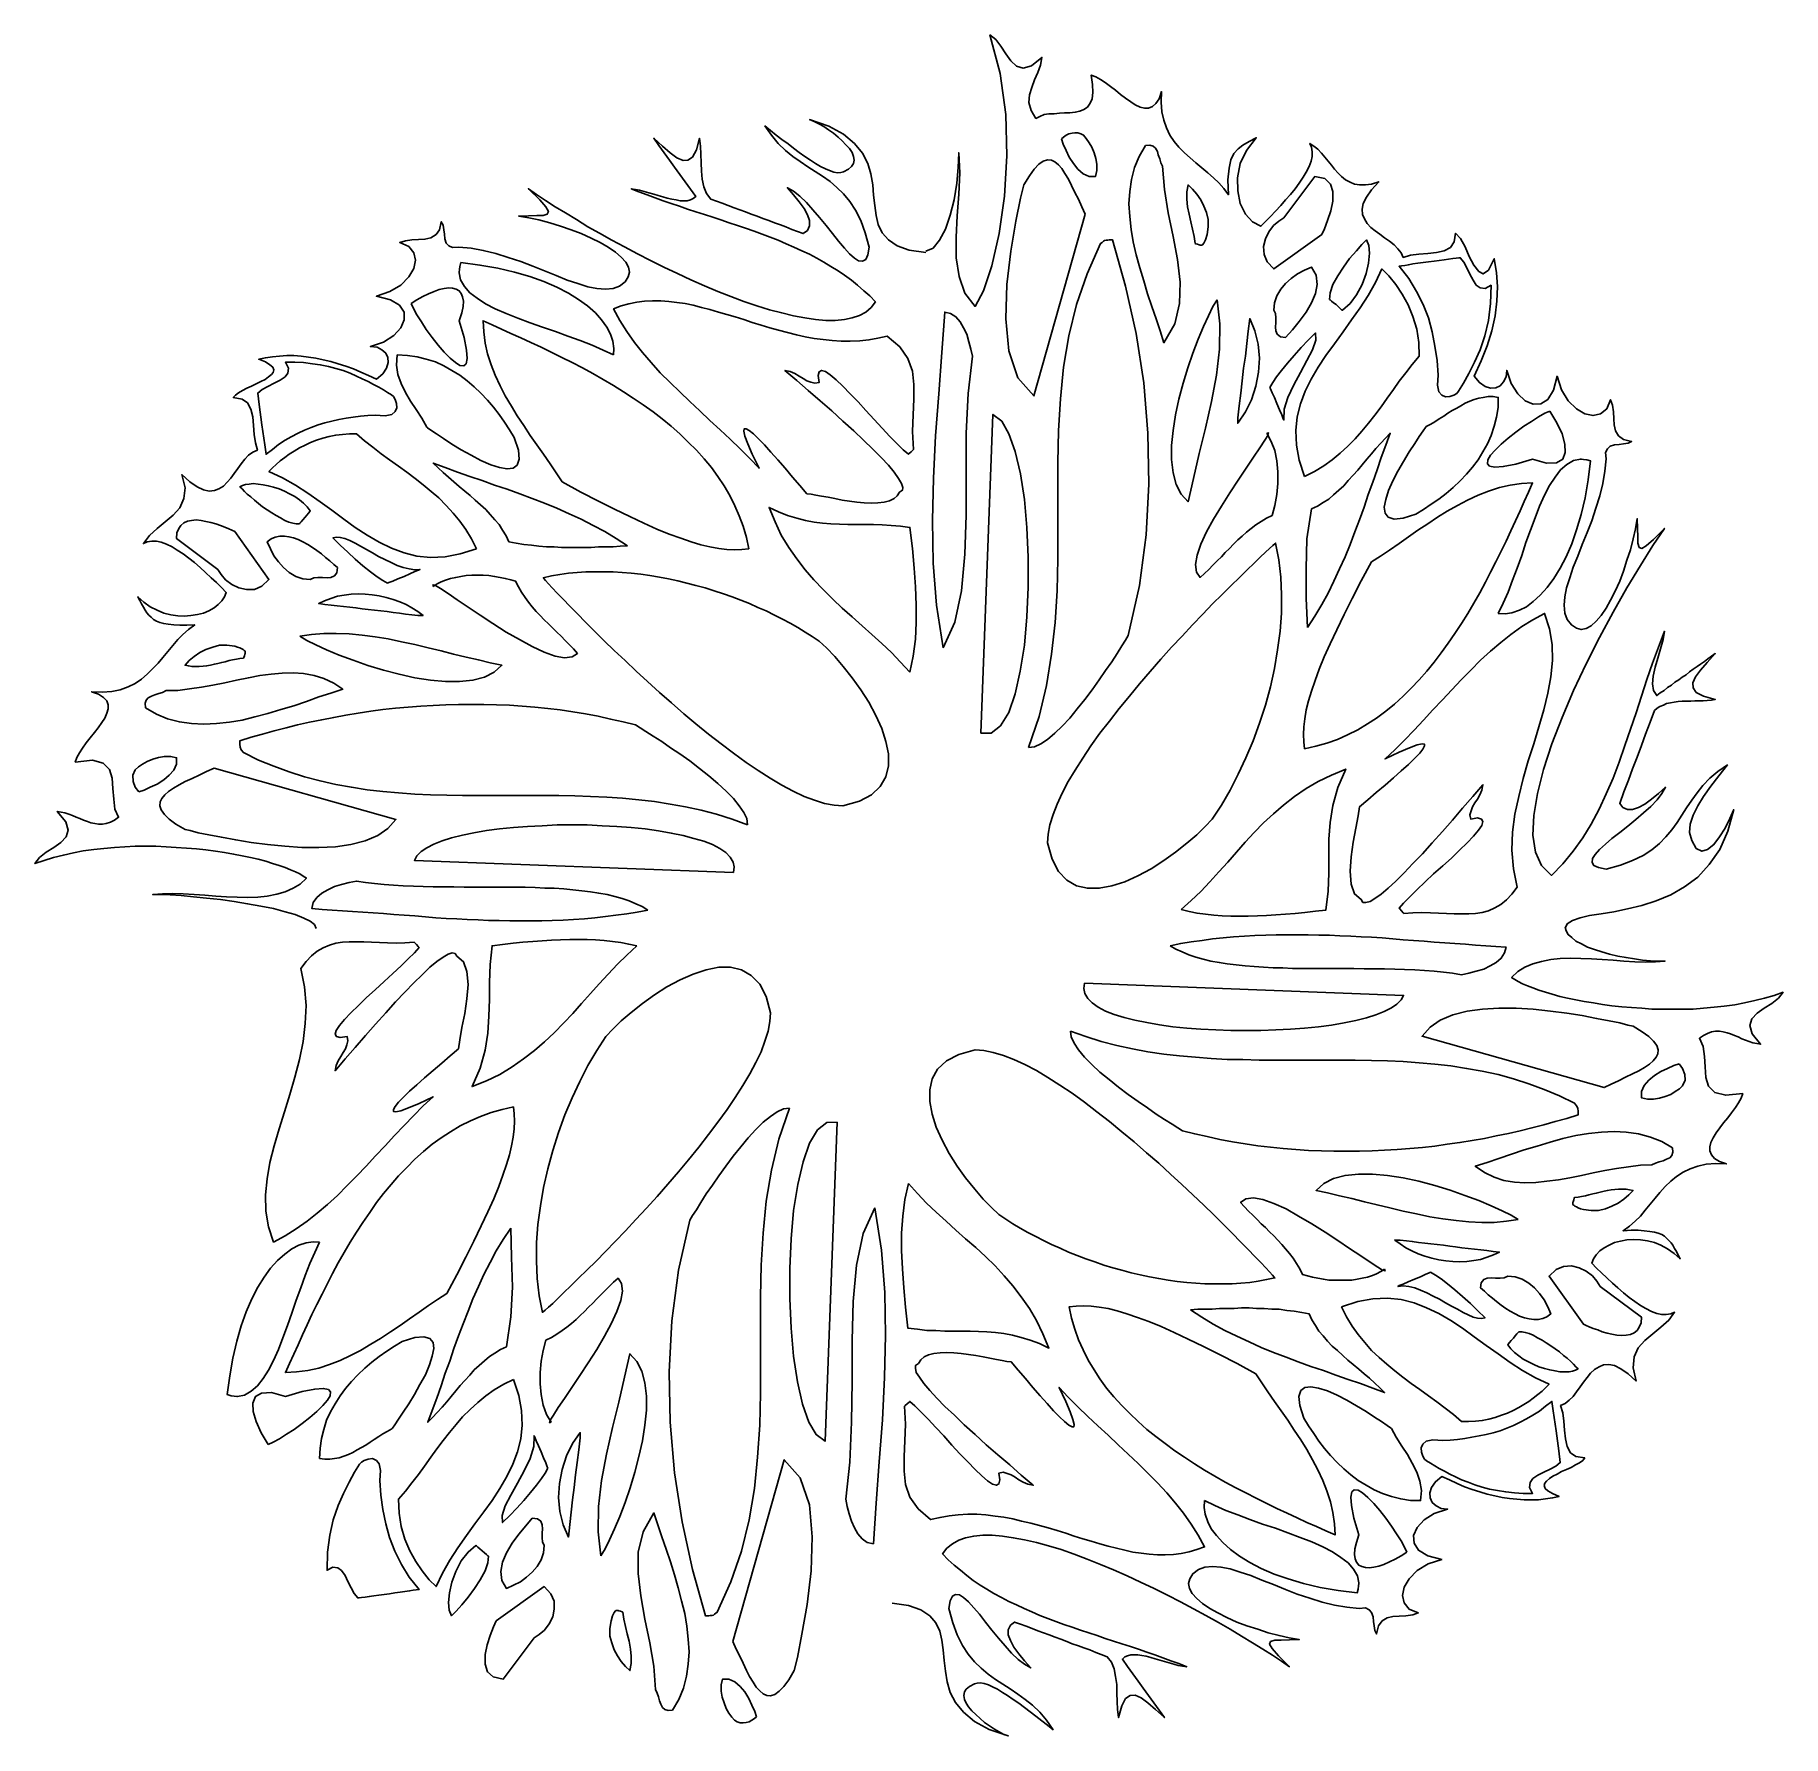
# Model space of a CAD drawing. Extents: x 359 to 486, y 178 to 302.
import ezdxf

# ---------------------------------------------------------------- set-up
doc = ezdxf.new("R2010")
doc.units = 0
doc.header["$MEASUREMENT"] = 0
doc.layers.get('0').update_dxf_attribs({"linetype": 'CONTINUOUS'})

msp = doc.modelspace()

# ---------------------------------------------------------------- linework, layer by layer
at = {"linetype": 'CONTINUOUS'}
for points in [[(469.75, 236.77), (469.9, 237.1), (470.28, 237.33), (470.84, 237.53), (471.52, 237.69), (472.36, 237.81), (473.28, 237.97), (474.27, 238.17), (475.31, 238.42), (476.35, 238.75), (477.42, 239.19), (478.41, 239.77), (479.38, 240.48), (480.22, 241.4), (480.98, 242.49), (481.56, 243.81), (481.99, 245.39), (481.71, 244.73), (481.36, 244.04), (480.95, 243.4), (480.55, 242.85), (480.09, 242.49), (479.68, 242.36), (479.27, 242.57), (478.94, 243.15), (478.79, 243.73), (478.84, 244.34), (479.05, 244.98), (479.38, 245.67), (479.81, 246.35), (480.32, 247.09), (480.9, 247.85), (481.54, 248.64), (480.85, 248.16), (480.27, 247.67), (479.76, 247.14), (479.33, 246.61), (478.94, 246.07), (478.56, 245.51), (478.23, 244.98), (477.88, 244.45), (477.5, 243.91), (477.06, 243.4), (476.61, 242.92), (476.05, 242.46), (475.41, 242.06), (474.65, 241.68), (473.76, 241.35), (472.72, 241.07), (472.16, 241.17), (471.83, 241.32), (471.7, 241.55), (471.73, 241.83), (471.93, 242.13), (472.24, 242.49), (472.67, 242.87), (473.15, 243.3), (473.71, 243.73), (474.29, 244.19), (474.88, 244.67), (475.44, 245.16), (475.97, 245.61), (476.43, 246.1), (476.78, 246.56), (477.04, 247.01), (476.53, 246.56), (476.02, 246.15), (475.54, 245.79), (475.08, 245.54), (474.65, 245.39), (474.27, 245.39), (473.94, 245.54), (473.71, 245.84), (474.02, 246.68), (474.35, 247.52), (474.65, 248.36), (474.98, 249.2), (475.29, 250.04), (475.59, 250.87), (475.92, 251.74), (476.23, 252.58), (476.43, 252.76), (476.63, 252.88), (476.89, 252.98), (477.12, 253.09), (477.39, 253.14), (477.67, 253.19), (477.95, 253.24), (478.26, 253.26), (478.56, 253.26), (478.87, 253.26), (479.17, 253.29), (479.48, 253.29), (479.78, 253.29), (480.06, 253.31), (480.37, 253.34), (480.65, 253.39), (479.81, 253.62), (479.27, 253.9), (479.05, 254.23), (479.02, 254.61), (479.22, 255.04), (479.58, 255.52), (480.06, 256.08), (480.65, 256.72), (480.39, 256.54), (480.11, 256.34), (479.86, 256.16), (479.58, 255.96), (479.33, 255.78), (479.05, 255.58), (478.79, 255.4), (478.54, 255.19), (478.26, 255.02), (478, 254.81), (477.72, 254.64), (477.47, 254.43), (477.19, 254.25), (476.94, 254.05), (476.66, 253.87), (476.4, 253.67), (476.17, 254.05), (476.1, 254.53), (476.15, 255.09), (476.28, 255.73), (476.48, 256.39), (476.68, 257.07), (476.86, 257.74), (476.96, 258.35), (476.53, 257.2), (476.1, 256.03), (475.69, 254.84), (475.29, 253.64), (474.9, 252.42), (474.5, 251.23), (474.09, 250.04), (473.66, 248.84), (473.23, 247.67), (472.72, 246.53), (472.21, 245.41), (471.63, 244.34), (471.02, 243.33), (470.33, 242.36), (469.57, 241.45), (468.76, 240.61), (468.02, 241.32), (467.59, 242.29), (467.41, 243.53), (467.46, 244.95), (467.74, 246.56), (468.17, 248.31), (468.78, 250.16), (469.52, 252.07), (470.36, 254.03), (471.27, 255.98), (472.24, 257.89), (473.23, 259.74), (474.22, 261.5), (475.21, 263.12), (476.12, 264.57), (476.96, 265.82), (476.17, 265), (475.64, 264.55), (475.31, 264.37), (475.13, 264.44), (475.03, 264.75), (475.03, 265.21), (475.01, 265.82), (474.98, 266.53), (474.85, 265.79), (474.7, 265.05), (474.5, 264.27), (474.24, 263.5), (473.99, 262.72), (473.71, 261.98), (473.38, 261.27), (473.05, 260.61), (472.72, 260.02), (472.36, 259.49), (472.01, 259.08), (471.63, 258.75), (471.27, 258.55), (470.92, 258.47), (470.56, 258.57), (470.2, 258.8), (469.9, 259.21), (469.72, 259.67), (469.67, 260.23), (469.72, 260.84), (469.85, 261.5), (470.08, 262.23), (470.33, 263), (470.66, 263.81), (470.99, 264.65), (471.35, 265.51), (471.68, 266.37), (471.98, 267.29), (472.26, 268.18), (472.49, 269.09), (472.64, 269.98), (472.72, 270.87), (472.69, 271.33), (472.82, 271.61), (473.02, 271.79), (473.33, 271.89), (473.66, 271.91), (473.99, 271.97), (474.32, 272.02), (474.57, 272.14), (473.99, 272.27), (473.63, 272.55), (473.41, 272.91), (473.3, 273.34), (473.28, 273.79), (473.25, 274.28), (473.18, 274.76), (473.05, 275.17), (472.77, 274.51), (472.31, 274.15), (471.78, 274.02), (471.17, 274.15), (470.56, 274.51), (469.97, 275.09), (469.49, 275.88), (469.16, 276.87), (468.91, 275.85), (468.5, 275.19), (467.99, 274.86), (467.43, 274.84), (466.85, 275.09), (466.32, 275.6), (465.83, 276.34), (465.5, 277.3), (465.45, 276.82), (465.27, 276.46), (465.02, 276.18), (464.72, 276.03), (464.33, 276.01), (463.93, 276.13), (463.52, 276.41), (463.14, 276.87), (463.65, 277.99), (464.08, 279.08), (464.41, 280.17), (464.66, 281.27), (464.79, 282.33), (464.84, 283.37), (464.77, 284.42), (464.59, 285.41), (464.18, 284.59), (463.8, 284.31), (463.47, 284.49), (463.11, 284.95), (462.78, 285.58), (462.48, 286.27), (462.15, 286.88), (461.79, 287.26), (461.69, 286.63), (461.41, 286.22), (460.95, 285.99), (460.4, 285.86), (459.76, 285.79), (459.12, 285.74), (458.52, 285.66), (457.98, 285.51), (457.83, 285.84), (457.6, 286.14), (457.32, 286.42), (456.99, 286.68), (456.63, 286.93), (456.28, 287.19), (455.95, 287.44), (455.64, 287.69), (455.36, 287.97), (455.16, 288.3), (455.03, 288.63), (455.01, 289.02), (455.08, 289.42), (455.31, 289.88), (455.67, 290.41), (456.2, 291), (455.69, 290.84), (455.24, 290.77), (454.83, 290.77), (454.45, 290.84), (454.12, 290.97), (453.79, 291.15), (453.51, 291.38), (453.26, 291.63), (453, 291.91), (452.77, 292.22), (452.52, 292.5), (452.29, 292.8), (452.04, 293.08), (451.78, 293.36), (451.5, 293.59), (451.2, 293.79), (451.32, 293.51), (451.37, 293.18), (451.37, 292.85), (451.3, 292.5), (451.15, 292.12), (450.94, 291.71), (450.71, 291.33), (450.43, 290.9), (450.13, 290.49), (449.8, 290.08), (449.44, 289.68), (449.09, 289.27), (448.71, 288.86), (448.35, 288.48), (448, 288.13), (447.64, 287.77), (447.03, 288.1), (446.52, 288.66), (446.14, 289.42), (445.96, 290.34), (445.94, 291.3), (446.14, 292.32), (446.6, 293.28), (447.31, 294.2), (446.8, 293.92), (446.34, 293.67), (445.99, 293.39), (445.68, 293.06), (445.45, 292.6), (445.33, 291.99), (445.25, 291.15), (445.28, 290.06), (444.95, 290.51), (444.59, 290.92), (444.21, 291.3), (443.78, 291.66), (443.35, 292.01), (442.91, 292.37), (442.51, 292.73), (442.1, 293.11), (441.69, 293.51), (441.34, 293.92), (441.03, 294.4), (440.78, 294.91), (440.58, 295.47), (440.45, 296.08), (440.4, 296.79), (440.42, 297.55), (440.25, 297.04), (440.02, 296.69), (439.76, 296.46), (439.48, 296.36), (439.18, 296.36), (438.87, 296.43), (438.52, 296.59), (438.19, 296.82), (437.81, 297.07), (437.45, 297.35), (437.07, 297.65), (436.71, 297.93), (436.33, 298.21), (435.98, 298.44), (435.65, 298.62), (435.32, 298.75), (435.42, 298.06), (435.44, 297.5), (435.39, 297.04), (435.24, 296.71), (435.04, 296.43), (434.78, 296.26), (434.48, 296.13), (434.15, 296.05), (433.77, 296), (433.38, 296), (433, 295.98), (432.62, 295.95), (432.24, 295.93), (431.89, 295.88), (431.58, 295.75), (431.3, 295.6), (430.95, 296.18), (430.79, 296.77), (430.84, 297.32), (431, 297.86), (431.2, 298.42), (431.43, 298.95), (431.63, 299.48), (431.73, 300.04), (430.97, 299.43), (430.36, 299.26), (429.88, 299.41), (429.47, 299.79), (429.12, 300.3), (428.76, 300.86), (428.38, 301.34), (427.95, 301.67), (428.71, 298.87), (429.12, 295.9), (429.19, 292.88), (429.01, 289.96), (428.63, 287.24), (428.1, 284.9), (427.49, 283.09), (426.88, 281.95), (426.14, 282.92), (425.71, 284.11), (425.51, 285.48), (425.51, 286.98), (425.58, 288.53), (425.69, 290.11), (425.76, 291.66), (425.69, 293.11), (425.66, 292.04), (425.56, 290.9), (425.35, 289.7), (425.08, 288.58), (424.72, 287.57), (424.29, 286.75), (423.83, 286.19), (423.3, 285.97)], [(423.3, 285.86), (422.1, 286.04), (421.21, 286.35), (420.58, 286.78), (420.12, 287.29), (419.84, 287.9), (419.69, 288.56), (419.59, 289.27), (419.51, 290.03), (419.44, 290.79), (419.31, 291.58), (419.08, 292.34), (418.7, 293.08), (418.11, 293.79), (417.33, 294.45), (416.26, 295.04), (414.86, 295.52), (415.19, 295.39), (415.52, 295.22), (415.88, 295.01), (416.23, 294.78), (416.59, 294.53), (416.92, 294.25), (417.22, 293.97), (417.5, 293.69), (417.76, 293.41), (417.94, 293.13), (418.04, 292.85), (418.09, 292.57), (418.04, 292.32), (417.91, 292.12), (417.68, 291.91), (417.33, 291.73), (417.12, 291.68), (416.89, 291.66), (416.61, 291.71), (416.31, 291.81), (416.01, 291.94), (415.65, 292.12), (415.29, 292.34), (414.91, 292.57), (414.51, 292.85), (414.1, 293.13), (413.69, 293.44), (413.29, 293.77), (412.85, 294.07), (412.42, 294.4), (412.02, 294.73), (411.61, 295.06), (412.09, 294.38), (412.57, 293.79), (413.11, 293.28), (413.64, 292.85), (414.18, 292.47), (414.73, 292.09), (415.27, 291.76), (415.8, 291.4), (416.34, 291.02), (416.84, 290.59), (417.33, 290.13), (417.78, 289.57), (418.19, 288.94), (418.57, 288.18), (418.9, 287.29), (419.18, 286.25), (419.08, 285.69), (418.93, 285.36), (418.7, 285.23), (418.42, 285.25), (418.11, 285.46), (417.76, 285.76), (417.38, 286.19), (416.95, 286.68), (416.51, 287.24), (416.06, 287.82), (415.57, 288.41), (415.09, 288.96), (414.63, 289.5), (414.15, 289.96), (413.69, 290.31), (413.24, 290.57), (413.69, 290.06), (414.1, 289.55), (414.46, 289.07), (414.71, 288.61), (414.86, 288.18), (414.86, 287.8), (414.71, 287.47), (414.4, 287.24), (413.97, 287.39), (413.57, 287.54), (413.13, 287.72), (412.73, 287.87), (412.3, 288.02), (411.89, 288.18), (411.46, 288.33), (411.05, 288.51), (410.62, 288.66), (410.21, 288.81), (409.78, 288.96), (409.37, 289.12), (408.94, 289.27), (408.51, 289.45), (408.1, 289.6), (407.67, 289.75), (407.37, 290.16), (407.16, 290.64), (407.06, 291.2), (407.01, 291.78), (406.98, 292.39), (406.96, 293), (406.93, 293.59), (406.86, 294.17), (406.63, 293.33), (406.35, 292.8), (406.02, 292.57), (405.66, 292.55), (405.21, 292.75), (404.72, 293.11), (404.16, 293.59), (403.53, 294.17), (403.91, 293.64), (404.29, 293.11), (404.67, 292.57), (405.05, 292.06), (405.43, 291.53), (405.82, 291), (406.2, 290.46), (406.58, 289.93), (406.4, 289.78), (406.2, 289.7), (405.97, 289.63), (405.71, 289.63), (405.46, 289.63), (405.16, 289.68), (404.85, 289.73), (404.52, 289.8), (404.19, 289.9), (403.86, 290.01), (403.53, 290.11), (403.17, 290.21), (402.84, 290.29), (402.51, 290.39), (402.21, 290.44), (401.9, 290.49), (402.46, 290.26), (403.05, 290.06), (403.63, 289.83), (404.21, 289.63), (404.8, 289.42), (405.41, 289.22), (405.99, 289.02), (406.6, 288.81), (407.21, 288.63), (407.82, 288.43), (408.41, 288.23), (409.02, 288.02), (409.63, 287.82), (410.21, 287.62), (410.82, 287.41), (411.41, 287.19), (411.99, 286.98), (412.57, 286.75), (413.16, 286.5), (413.72, 286.25), (414.28, 285.99), (414.84, 285.74), (415.37, 285.46), (415.9, 285.15), (416.41, 284.85), (416.92, 284.54), (417.4, 284.21), (417.89, 283.86), (418.34, 283.48), (418.8, 283.09), (419.23, 282.71), (419.64, 282.28), (419.33, 281.88), (418.93, 281.54), (418.47, 281.29), (417.96, 281.11), (417.38, 280.99), (416.72, 280.93), (416.03, 280.93), (415.29, 280.99), (414.51, 281.11), (413.69, 281.27), (412.83, 281.47), (411.94, 281.7), (411.02, 281.98), (410.08, 282.31), (409.14, 282.66), (408.18, 283.04), (407.21, 283.45), (406.22, 283.88), (405.26, 284.34), (404.27, 284.8), (403.3, 285.28), (402.36, 285.76), (401.42, 286.27), (400.5, 286.75), (399.59, 287.26), (398.75, 287.74), (397.91, 288.25), (397.13, 288.74), (396.36, 289.19), (395.68, 289.65), (395.02, 290.08), (394.43, 290.49), (395.25, 289.7), (395.7, 289.17), (395.88, 288.84), (395.8, 288.66), (395.5, 288.56), (395.04, 288.56), (394.43, 288.53), (393.72, 288.51), (394.46, 288.38), (395.19, 288.23), (395.98, 288.02), (396.77, 287.77), (397.53, 287.52), (398.27, 287.24), (398.98, 286.91), (399.64, 286.58), (400.23, 286.25), (400.76, 285.89), (401.17, 285.53), (401.5, 285.15), (401.7, 284.8), (401.78, 284.44), (401.67, 284.09), (401.45, 283.73), (401.04, 283.43), (400.58, 283.25), (400.02, 283.2), (399.41, 283.25), (398.75, 283.37), (398.01, 283.6), (397.25, 283.86), (396.44, 284.19), (395.6, 284.52), (394.74, 284.87), (393.87, 285.2), (392.96, 285.51), (392.07, 285.79), (391.15, 286.02), (390.26, 286.17), (389.38, 286.25), (388.92, 286.22), (388.64, 286.35), (388.46, 286.55), (388.36, 286.86), (388.33, 287.19), (388.28, 287.52), (388.23, 287.85), (388.1, 288.1), (387.98, 287.52), (387.72, 287.16), (387.34, 286.93), (386.91, 286.83), (386.45, 286.8), (385.97, 286.78), (385.49, 286.7), (385.08, 286.58), (385.74, 286.3), (386.1, 285.84), (386.22, 285.31), (386.1, 284.7), (385.74, 284.09), (385.16, 283.5), (384.37, 283.02), (383.38, 282.69), (384.4, 282.43), (385.06, 282.03), (385.39, 281.52), (385.41, 280.96), (385.16, 280.38), (384.65, 279.84), (383.91, 279.36), (382.95, 279.03), (383.43, 278.98), (383.79, 278.8), (384.06, 278.55), (384.22, 278.24), (384.24, 277.86), (384.12, 277.45), (383.84, 277.05), (383.38, 276.67), (382.82, 276.92), (382.26, 277.17), (381.73, 277.4), (381.17, 277.61), (380.61, 277.78), (380.08, 277.94), (379.52, 278.06), (378.98, 278.19), (378.45, 278.27), (377.92, 278.32), (377.38, 278.37), (376.87, 278.37), (376.34, 278.34), (375.83, 278.29), (375.32, 278.22), (374.84, 278.11), (375.32, 277.91), (375.65, 277.71), (375.86, 277.53), (375.93, 277.33), (375.88, 277.15), (375.76, 277), (375.55, 276.82), (375.3, 276.64), (374.99, 276.49), (374.66, 276.31), (374.31, 276.16), (373.98, 276.01), (373.65, 275.83), (373.37, 275.68), (373.14, 275.5), (372.99, 275.32), (373.62, 275.22), (374.03, 274.94), (374.26, 274.48), (374.41, 273.92), (374.46, 273.29), (374.51, 272.65), (374.59, 272.04), (374.74, 271.51), (374.41, 271.36), (374.1, 271.13), (373.82, 270.85), (373.57, 270.52), (373.32, 270.16), (373.06, 269.81), (372.81, 269.47), (372.55, 269.17), (372.27, 268.89), (371.94, 268.69), (371.61, 268.56), (371.23, 268.53), (370.83, 268.61), (370.37, 268.84), (369.84, 269.2), (369.25, 269.73), (369.48, 268.76), (369.4, 267.98), (369.1, 267.32), (368.62, 266.78), (368.03, 266.3), (367.45, 265.82), (366.89, 265.31), (366.46, 264.72), (366.74, 264.85), (367.07, 264.9), (367.4, 264.9), (367.75, 264.82), (368.13, 264.67), (368.54, 264.47), (368.92, 264.24), (369.35, 263.96), (369.76, 263.66), (370.17, 263.33), (370.57, 262.97), (370.98, 262.61), (371.39, 262.23), (371.77, 261.88), (372.12, 261.52), (372.48, 261.17), (372.35, 260.84), (372.15, 260.56), (371.89, 260.28), (371.59, 260.05), (371.21, 259.84), (370.83, 259.67), (370.39, 259.57), (369.91, 259.49), (369.43, 259.44), (368.95, 259.46), (368.44, 259.54), (367.93, 259.67), (367.45, 259.87), (366.96, 260.12), (366.48, 260.45), (366.05, 260.84), (366.2, 260.58), (366.33, 260.33), (366.46, 260.1), (366.58, 259.87), (366.71, 259.69), (366.86, 259.51), (367.01, 259.36), (367.19, 259.21), (367.4, 259.08), (367.65, 258.98), (367.93, 258.9), (368.26, 258.85), (368.67, 258.8), (369.1, 258.78), (369.61, 258.78), (370.19, 258.8), (369.73, 258.47), (369.33, 258.12), (368.95, 257.74), (368.59, 257.3), (368.23, 256.87), (367.88, 256.44), (367.52, 256.03), (367.14, 255.63), (366.74, 255.22), (366.33, 254.86), (365.85, 254.56), (365.34, 254.31), (364.78, 254.1), (364.17, 253.97), (363.46, 253.92), (362.69, 253.95), (363.2, 253.77), (363.56, 253.54), (363.79, 253.29), (363.89, 253.01), (363.89, 252.7), (363.81, 252.4), (363.66, 252.04), (363.43, 251.71), (363.18, 251.33), (362.9, 250.98), (362.59, 250.6), (362.31, 250.24), (362.03, 249.86), (361.81, 249.5), (361.63, 249.17), (361.5, 248.84), (362.75, 248.97), (363.53, 248.77), (363.99, 248.31), (364.19, 247.67), (364.24, 246.91), (364.3, 246.15), (364.37, 245.41), (364.65, 244.83), (364.35, 244.62), (364.07, 244.47), (363.76, 244.37), (363.48, 244.32), (363.2, 244.32), (362.92, 244.37), (362.64, 244.42), (362.39, 244.52), (362.11, 244.62), (361.83, 244.73), (361.58, 244.85), (361.3, 244.95), (361.04, 245.06), (360.76, 245.16), (360.48, 245.21), (360.2, 245.26), (360.81, 244.5), (360.99, 243.89), (360.84, 243.4), (360.46, 243), (359.95, 242.64), (359.39, 242.29), (358.91, 241.91), (358.58, 241.47), (359.24, 241.7), (359.93, 241.91), (360.64, 242.08), (361.37, 242.24), (362.09, 242.39), (362.85, 242.49), (363.58, 242.57), (364.35, 242.64), (365.11, 242.69), (365.85, 242.72), (366.61, 242.72), (367.37, 242.72), (368.11, 242.69), (368.84, 242.64), (369.58, 242.59), (370.32, 242.54), (371, 242.46), (371.69, 242.36), (372.35, 242.26), (373.01, 242.16), (373.62, 242.03), (374.23, 241.91), (374.79, 241.78), (375.35, 241.63), (375.83, 241.47), (376.31, 241.32), (376.75, 241.17), (377.15, 241.02), (377.51, 240.86), (377.81, 240.71), (378.07, 240.56), (378.3, 240.41), (377.84, 239.97), (377.33, 239.67), (376.75, 239.41), (376.14, 239.24), (375.45, 239.11), (374.76, 239.03), (374.03, 239.01), (373.27, 239.03), (372.5, 239.06), (371.72, 239.11), (370.93, 239.16), (370.14, 239.21), (369.35, 239.26), (368.59, 239.29), (367.85, 239.26), (367.14, 239.21), (367.7, 239.21), (368.41, 239.19), (369.2, 239.14), (370.09, 239.06), (371.05, 238.96), (372.05, 238.86), (373.04, 238.7), (374.03, 238.55), (374.99, 238.37), (375.91, 238.2), (376.75, 237.97), (377.48, 237.76), (378.12, 237.51), (378.58, 237.28), (378.88, 237.03), (379.01, 236.75)], [(433.16, 294.12), (433.31, 294.25), (433.49, 294.38), (433.69, 294.48), (433.92, 294.53), (434.12, 294.55), (434.35, 294.55), (434.55, 294.48), (434.76, 294.38), (434.96, 294.15), (435.16, 293.84), (435.37, 293.51), (435.52, 293.11), (435.65, 292.7), (435.72, 292.27), (435.72, 291.81), (435.62, 291.38), (435.16, 291.38), (434.73, 291.58), (434.35, 291.91), (434.02, 292.32), (433.71, 292.8), (433.49, 293.28), (433.28, 293.74), (433.16, 294.12)], [(439.25, 293.64), (439.58, 293.67), (439.81, 293.59), (439.99, 293.44), (440.12, 293.21), (440.19, 292.95), (440.3, 292.67), (440.37, 292.39), (440.5, 292.14), (440.63, 290.44), (440.91, 288.74), (441.26, 287.03), (441.59, 285.36), (441.77, 283.7), (441.74, 282.15), (441.39, 280.68), (440.6, 279.31), (440.32, 280.17), (440.04, 281.04), (439.71, 281.95), (439.41, 282.87), (439.13, 283.81), (438.85, 284.75), (438.59, 285.69), (438.36, 286.63), (438.21, 287.54), (438.11, 288.48), (438.06, 289.4), (438.11, 290.29), (438.24, 291.18), (438.47, 292.04), (438.8, 292.85), (439.25, 293.64)], [(430.41, 290.77), (430.82, 291.43), (431.17, 291.91), (431.5, 292.27), (431.83, 292.5), (432.14, 292.6), (432.42, 292.57), (432.67, 292.45), (432.93, 292.24), (433.18, 291.96), (433.41, 291.61), (433.66, 291.2), (433.89, 290.74), (434.12, 290.23), (434.38, 289.73), (434.63, 289.19), (434.88, 288.66), (431.15, 275.45), (429.98, 276.77), (429.32, 278.72), (429.12, 281.04), (429.19, 283.53), (429.47, 285.97), (429.85, 288.13), (430.18, 289.8), (430.41, 290.77)], [(449.32, 288.38), (451.55, 291.38), (452.29, 291.23), (452.7, 290.84), (452.87, 290.29), (452.87, 289.6), (452.72, 288.89), (452.49, 288.2), (452.26, 287.59), (452.06, 287.16), (448.58, 284.67), (448.1, 285.18), (447.87, 285.71), (447.84, 286.3), (447.97, 286.86), (448.22, 287.36), (448.55, 287.82), (448.94, 288.15), (449.32, 288.38)], [(443.22, 286.4), (443.17, 286.42), (443.04, 286.47), (442.91, 286.5), (442.86, 286.53), (442.79, 287.03), (442.68, 287.57), (442.56, 288.1), (442.43, 288.66), (442.3, 289.19), (442.25, 289.73), (442.25, 290.26), (442.35, 290.77), (442.68, 290.46), (442.99, 290.11), (443.27, 289.7), (443.5, 289.24), (443.68, 288.76), (443.8, 288.25), (443.8, 287.72), (443.73, 287.16), (443.62, 286.78), (443.5, 286.55), (443.4, 286.42), (443.35, 286.4), (443.32, 286.4), (443.29, 286.4), (443.24, 286.4), (443.22, 286.4)], [(430.77, 249.91), (431.53, 252.15), (432.06, 254.41), (432.44, 256.67), (432.7, 258.98), (432.83, 261.29), (432.88, 263.61), (432.88, 265.94), (432.88, 268.26), (432.88, 270.59), (432.93, 272.93), (433.08, 275.24), (433.31, 277.53), (433.69, 279.82), (434.25, 282.08), (435.01, 284.31), (436, 286.53), (436.1, 286.6), (436.21, 286.68), (436.28, 286.73), (436.41, 286.75), (436.51, 286.75), (436.61, 286.78), (436.74, 286.78), (436.87, 286.78), (437.81, 283.43), (438.57, 279.97), (439.13, 276.39), (439.43, 272.73), (439.51, 269.04), (439.31, 265.36), (438.82, 261.67), (438.01, 258.04), (437.81, 257.71), (437.53, 257.28), (437.2, 256.74), (436.81, 256.13), (436.36, 255.5), (435.9, 254.81), (435.39, 254.1), (434.86, 253.39), (434.3, 252.7), (433.77, 252.04), (433.21, 251.46), (432.67, 250.93), (432.14, 250.49), (431.66, 250.16), (431.2, 249.96), (430.77, 249.91)], [(452.62, 282.46), (452.67, 282.94), (452.87, 283.53), (453.23, 284.16), (453.64, 284.8), (454.09, 285.43), (454.58, 285.99), (454.98, 286.45), (455.31, 286.78), (455.49, 286.37), (455.54, 285.81), (455.47, 285.1), (455.29, 284.34), (455.01, 283.55), (454.6, 282.79), (454.12, 282.15), (453.56, 281.67), (453.51, 281.7), (453.41, 281.8), (453.26, 281.93), (453.1, 282.08), (452.92, 282.21), (452.77, 282.33), (452.67, 282.43), (452.62, 282.46)], [(400.61, 278.42), (399.87, 278.78), (399.06, 279.13), (398.19, 279.46), (397.3, 279.79), (396.39, 280.12), (395.45, 280.43), (394.56, 280.76), (393.67, 281.09), (392.81, 281.42), (392.02, 281.77), (391.31, 282.13), (390.7, 282.54), (390.16, 282.94), (389.78, 283.4), (389.5, 283.88), (389.4, 284.39), (389.4, 284.44), (389.43, 284.62), (389.45, 284.85), (389.53, 285.13), (390.9, 284.95), (392.2, 284.72), (393.42, 284.44), (394.53, 284.11), (395.55, 283.76), (396.49, 283.35), (397.33, 282.92), (398.07, 282.46), (398.73, 281.98), (399.29, 281.47), (399.74, 280.96), (400.12, 280.45), (400.38, 279.94), (400.56, 279.41), (400.63, 278.9), (400.61, 278.42)], [(448.58, 281.67), (448.63, 282.21), (448.81, 282.71), (449.09, 283.2), (449.44, 283.6), (449.85, 283.98), (450.31, 284.31), (450.82, 284.57), (451.32, 284.8), (451.65, 284.21), (451.73, 283.55), (451.6, 282.89), (451.32, 282.21), (450.92, 281.52), (450.43, 280.86), (449.93, 280.25), (449.44, 279.69), (449.06, 279.74), (448.83, 279.92), (448.73, 280.17), (448.71, 280.45), (448.73, 280.78), (448.73, 281.11), (448.71, 281.42), (448.58, 281.67)], [(450.82, 269.6), (450.43, 270.77), (450.23, 271.86), (450.18, 272.93), (450.28, 273.92), (450.51, 274.86), (450.87, 275.78), (451.3, 276.67), (451.81, 277.53), (452.37, 278.39), (452.98, 279.23), (453.61, 280.1), (454.22, 280.96), (454.86, 281.85), (455.44, 282.74), (455.97, 283.68), (456.43, 284.67), (456.94, 284.16), (457.45, 283.53), (457.91, 282.84), (458.34, 282.05), (458.69, 281.21), (458.97, 280.3), (459.12, 279.33), (459.15, 278.32), (458.64, 277.73), (458.18, 277.12), (457.7, 276.51), (457.27, 275.9), (456.81, 275.27), (456.38, 274.66), (455.92, 274.05), (455.47, 273.46), (454.98, 272.88), (454.5, 272.32), (453.97, 271.79), (453.41, 271.28), (452.82, 270.8), (452.21, 270.36), (451.53, 269.96), (450.82, 269.6)], [(460.52, 276.95), (460.45, 278.01), (460.29, 279.05), (460.09, 280.1), (459.81, 281.11), (459.43, 282.08), (458.95, 283.04), (458.39, 283.98), (457.68, 284.87), (457.75, 284.87), (457.88, 284.9), (458.11, 284.92), (458.36, 284.98), (458.69, 285.03), (459.05, 285.08), (459.43, 285.13), (459.81, 285.18), (460.22, 285.23), (460.6, 285.28), (460.95, 285.33), (461.28, 285.38), (461.59, 285.43), (461.84, 285.46), (462.02, 285.48), (462.12, 285.48), (462.38, 285.15), (462.61, 284.75), (462.83, 284.29), (463.06, 283.86), (463.29, 283.5), (463.57, 283.3), (463.93, 283.25), (464.36, 283.48), (464.33, 282.15), (464.18, 280.93), (463.9, 279.82), (463.57, 278.8), (463.17, 277.89), (462.76, 277.07), (462.35, 276.36), (462, 275.78), (461.87, 275.62), (461.67, 275.5), (461.36, 275.4), (461.06, 275.37), (460.78, 275.5), (460.57, 275.75), (460.47, 276.23), (460.52, 276.95)], [(385.92, 282.15), (386.33, 282.43), (386.76, 282.66), (387.16, 282.87), (387.57, 283.04), (387.95, 283.17), (388.31, 283.25), (388.64, 283.3), (388.92, 283.27), (389.17, 283.2), (389.4, 283.09), (389.55, 282.89), (389.65, 282.64), (389.71, 282.33), (389.68, 281.93), (389.58, 281.47), (389.4, 280.91), (389.76, 279.69), (389.93, 278.78), (389.99, 278.17), (389.91, 277.78), (389.73, 277.63), (389.45, 277.66), (389.12, 277.86), (388.74, 278.19), (388.31, 278.62), (387.88, 279.13), (387.44, 279.69), (387.01, 280.27), (386.66, 280.83), (386.33, 281.34), (386.07, 281.8), (385.92, 282.15)], [(422.41, 271.56), (422.36, 271.51), (422.23, 271.38), (422.08, 271.25), (422.03, 271.2), (421.65, 271.53), (421.19, 271.99), (420.68, 272.5), (420.12, 273.11), (419.54, 273.72), (418.95, 274.38), (418.39, 275.01), (417.81, 275.6), (417.28, 276.16), (416.79, 276.62), (416.36, 276.97), (416.01, 277.23), (415.73, 277.3), (415.55, 277.2), (415.47, 276.92), (415.55, 276.41), (415.24, 276.36), (414.94, 276.44), (414.66, 276.54), (414.38, 276.72), (414.1, 276.89), (413.79, 277.07), (413.44, 277.23), (413.06, 277.3), (413.92, 276.56), (414.76, 275.83), (415.62, 275.09), (416.46, 274.35), (417.28, 273.62), (418.06, 272.91), (418.77, 272.22), (419.46, 271.58), (420.05, 270.97), (420.58, 270.42), (421.01, 269.91), (421.32, 269.45), (421.54, 269.09), (421.62, 268.79), (421.6, 268.59), (421.39, 268.46), (421.21, 268.18), (420.99, 267.98), (420.66, 267.82), (420.27, 267.72), (419.82, 267.67), (419.33, 267.65), (418.83, 267.67), (418.29, 267.72), (417.76, 267.8), (417.22, 267.87), (416.69, 267.98), (416.21, 268.08), (415.73, 268.15), (415.32, 268.23), (414.96, 268.31), (414.66, 268.33), (414.15, 268.94), (413.62, 269.55), (413.08, 270.19), (412.55, 270.8), (412.04, 271.36), (411.58, 271.89), (411.15, 272.32), (410.77, 272.7), (410.47, 272.93), (410.24, 273.06), (410.11, 273.06), (410.08, 272.88), (410.16, 272.52), (410.36, 271.97), (410.69, 271.2), (411.18, 270.19), (410.52, 270.9), (409.81, 271.61), (409.09, 272.3), (408.36, 272.98), (407.62, 273.67), (406.88, 274.35), (406.15, 275.04), (405.43, 275.73), (404.72, 276.41), (404.01, 277.12), (403.35, 277.86), (402.72, 278.6), (402.13, 279.33), (401.57, 280.12), (401.06, 280.93), (400.61, 281.77), (401.17, 281.98), (401.72, 282.13), (402.31, 282.26), (402.87, 282.33), (403.45, 282.36), (404.04, 282.36), (404.62, 282.31), (405.21, 282.23), (405.82, 282.15), (406.4, 282.03), (407.01, 281.88), (407.62, 281.72), (408.23, 281.54), (408.84, 281.37), (409.45, 281.19), (410.08, 280.99), (410.69, 280.78), (411.33, 280.58), (411.96, 280.4), (412.6, 280.22), (413.24, 280.05), (413.9, 279.89), (414.53, 279.74), (415.19, 279.61), (415.83, 279.54), (416.49, 279.46), (417.15, 279.41), (417.81, 279.41), (418.5, 279.44), (419.16, 279.51), (419.82, 279.64), (420.5, 279.79), (421.42, 279), (422, 278.17), (422.33, 277.25), (422.43, 276.28), (422.43, 275.22), (422.38, 274.07), (422.33, 272.85), (422.41, 271.56)], [(444.46, 282.43), (444.67, 280.68), (444.64, 278.85), (444.41, 276.95), (444.06, 275.04), (443.62, 273.11), (443.17, 271.25), (442.74, 269.45), (442.35, 267.75), (441.85, 268.31), (441.49, 269.02), (441.26, 269.86), (441.16, 270.82), (441.16, 271.84), (441.26, 272.93), (441.44, 274.07), (441.69, 275.22), (442, 276.36), (442.33, 277.48), (442.71, 278.55), (443.09, 279.56), (443.47, 280.48), (443.83, 281.27), (444.16, 281.93), (444.46, 282.43)], [(396.87, 269.2), (396.44, 269.86), (396.01, 270.52), (395.52, 271.2), (395.04, 271.89), (394.56, 272.57), (394.1, 273.29), (393.62, 274), (393.19, 274.71), (392.75, 275.45), (392.37, 276.18), (392.02, 276.95), (391.71, 277.71), (391.46, 278.5), (391.28, 279.28), (391.18, 280.1), (391.13, 280.91), (391.79, 280.6), (392.48, 280.3), (393.16, 279.99), (393.87, 279.66), (394.61, 279.33), (395.35, 278.98), (396.08, 278.62), (396.85, 278.24), (397.61, 277.86), (398.35, 277.48), (399.11, 277.07), (399.87, 276.64), (400.61, 276.21), (401.34, 275.75), (402.05, 275.27), (402.77, 274.79), (403.48, 274.28), (404.14, 273.77), (404.8, 273.24), (405.43, 272.68), (406.04, 272.09), (406.63, 271.51), (407.19, 270.87), (407.72, 270.24), (408.2, 269.58), (408.64, 268.92), (409.07, 268.2), (409.42, 267.47), (409.75, 266.73), (410.03, 265.97), (410.26, 265.16), (410.44, 264.34), (409.93, 264.29), (409.4, 264.27), (408.84, 264.29), (408.26, 264.37), (407.62, 264.47), (406.96, 264.62), (406.25, 264.85), (405.49, 265.1), (404.65, 265.41), (403.76, 265.77), (402.82, 266.2), (401.8, 266.68), (400.68, 267.21), (399.51, 267.8), (398.24, 268.46), (396.87, 269.2)], [(424.57, 257.15), (424.08, 260.23), (423.83, 263.3), (423.78, 266.4), (423.86, 269.47), (424.01, 272.55), (424.24, 275.6), (424.47, 278.6), (424.67, 281.54), (425.1, 281.44), (425.48, 281.19), (425.79, 280.83), (426.04, 280.4), (426.27, 279.92), (426.42, 279.38), (426.57, 278.85), (426.68, 278.32), (426.37, 275.62), (426.24, 272.73), (426.22, 269.73), (426.22, 266.78), (426.14, 263.94), (425.89, 261.29), (425.41, 259.01), (424.57, 257.15)], [(445.96, 273.85), (446.06, 274.73), (446.19, 275.65), (446.29, 276.54), (446.39, 277.45), (446.52, 278.34), (446.62, 279.26), (446.72, 280.15), (446.83, 281.06), (447.21, 280.17), (447.44, 279.21), (447.54, 278.19), (447.46, 277.17), (447.28, 276.16), (446.95, 275.17), (446.52, 274.28), (445.96, 273.46), (445.96, 273.52), (445.96, 273.67), (445.96, 273.79), (445.96, 273.85)], [(448.3, 276.06), (448.5, 276.41), (448.78, 276.82), (449.14, 277.3), (449.57, 277.83), (450.05, 278.39), (450.56, 278.95), (451.07, 279.49), (451.6, 280.02), (451.63, 279.49), (451.4, 278.8), (450.99, 278.01), (450.51, 277.15), (450.03, 276.26), (449.6, 275.34), (449.34, 274.48), (449.32, 273.69), (449.27, 273.79), (449.16, 274.07), (448.99, 274.43), (448.81, 274.89), (448.63, 275.32), (448.45, 275.68), (448.35, 275.95), (448.3, 276.06)], [(387.04, 273.18), (386.68, 273.82), (386.28, 274.46), (385.87, 275.07), (385.51, 275.7), (385.18, 276.34), (384.95, 277), (384.85, 277.68), (384.9, 278.42), (385.64, 278.39), (386.35, 278.29), (387.01, 278.11), (387.67, 277.91), (388.28, 277.63), (388.87, 277.3), (389.45, 276.95), (389.99, 276.54), (390.49, 276.11), (390.98, 275.65), (391.46, 275.14), (391.89, 274.63), (392.3, 274.1), (392.68, 273.54), (393.06, 272.98), (393.39, 272.42), (393.7, 271.51), (393.75, 270.85), (393.62, 270.42), (393.31, 270.19), (392.88, 270.14), (392.32, 270.24), (391.69, 270.44), (390.98, 270.75), (390.26, 271.13), (389.55, 271.53), (388.87, 271.94), (388.26, 272.35), (387.75, 272.68), (387.34, 272.96), (387.09, 273.13), (387.04, 273.18)], [(383.3, 274.05), (382.77, 274.02), (382.24, 273.97), (381.7, 273.9), (381.19, 273.82), (380.66, 273.72), (380.15, 273.62), (379.64, 273.49), (379.16, 273.34), (378.65, 273.16), (378.17, 272.96), (377.69, 272.73), (377.2, 272.47), (376.75, 272.22), (376.26, 271.91), (375.83, 271.56), (375.37, 271.2), (375.27, 271.89), (375.07, 273.34), (374.87, 274.81), (374.76, 275.65), (375.09, 275.9), (375.5, 276.13), (375.96, 276.36), (376.39, 276.59), (376.75, 276.82), (376.95, 277.1), (377, 277.45), (376.77, 277.89), (377.46, 277.89), (378.09, 277.86), (378.73, 277.78), (379.31, 277.71), (379.9, 277.58), (380.43, 277.43), (380.96, 277.28), (381.47, 277.1), (381.93, 276.89), (382.36, 276.69), (382.79, 276.49), (383.18, 276.28), (383.56, 276.08), (383.89, 275.88), (384.19, 275.7), (384.47, 275.52), (384.62, 275.4), (384.75, 275.19), (384.85, 274.89), (384.88, 274.58), (384.75, 274.3), (384.5, 274.1), (384.01, 274), (383.3, 274.05)], [(459.66, 273.21), (459.99, 273.39), (460.29, 273.57), (460.6, 273.77), (460.93, 273.97), (461.23, 274.18), (461.54, 274.38), (461.87, 274.56), (462.17, 274.73), (462.48, 274.91), (462.81, 275.07), (463.14, 275.19), (463.47, 275.29), (463.8, 275.34), (464.16, 275.4), (464.51, 275.4), (464.89, 275.34), (464.87, 274.61), (464.77, 273.9), (464.59, 273.24), (464.38, 272.57), (464.11, 271.97), (463.77, 271.38), (463.42, 270.8), (463.01, 270.26), (462.58, 269.75), (462.12, 269.27), (461.62, 268.79), (461.11, 268.36), (460.57, 267.95), (460.01, 267.57), (459.46, 267.19), (458.9, 266.86), (457.98, 266.55), (457.32, 266.5), (456.89, 266.63), (456.66, 266.93), (456.61, 267.37), (456.71, 267.92), (456.91, 268.56), (457.22, 269.27), (457.6, 269.98), (458.01, 270.69), (458.41, 271.38), (458.82, 271.99), (459.15, 272.5), (459.43, 272.91), (459.61, 273.16), (459.66, 273.21)], [(468.63, 274.33), (469.14, 273.49), (469.52, 272.68), (469.72, 271.94), (469.75, 271.33), (469.57, 270.85), (469.11, 270.59), (468.4, 270.57), (467.38, 270.85), (466.16, 270.49), (465.25, 270.31), (464.64, 270.26), (464.26, 270.34), (464.11, 270.52), (464.13, 270.8), (464.33, 271.13), (464.66, 271.51), (465.1, 271.94), (465.6, 272.37), (466.16, 272.8), (466.75, 273.24), (467.31, 273.59), (467.82, 273.92), (468.27, 274.18), (468.63, 274.33)], [(427.29, 250.93), (428.18, 274.1), (428.81, 273.62), (429.34, 272.7), (429.8, 271.41), (430.18, 269.78), (430.46, 267.92), (430.64, 265.89), (430.74, 263.73), (430.74, 261.55), (430.64, 259.39), (430.46, 257.33), (430.16, 255.45), (429.78, 253.8), (429.32, 252.45), (428.73, 251.48), (428.05, 250.95), (427.29, 250.93)], [(390.65, 264.34), (389.48, 263.96), (388.38, 263.76), (387.32, 263.71), (386.33, 263.81), (385.39, 264.04), (384.47, 264.39), (383.58, 264.82), (382.72, 265.33), (381.85, 265.89), (381.02, 266.5), (380.15, 267.14), (379.29, 267.75), (378.4, 268.38), (377.51, 268.97), (376.57, 269.5), (375.58, 269.96), (375.83, 270.21), (376.09, 270.47), (376.39, 270.72), (376.72, 270.97), (377.05, 271.2), (377.41, 271.43), (377.79, 271.66), (378.2, 271.86), (378.6, 272.07), (379.03, 272.22), (379.49, 272.37), (379.95, 272.5), (380.43, 272.6), (380.91, 272.65), (381.42, 272.68), (381.93, 272.68), (382.51, 272.17), (383.12, 271.71), (383.73, 271.23), (384.34, 270.8), (384.98, 270.34), (385.59, 269.91), (386.2, 269.45), (386.78, 268.99), (387.37, 268.51), (387.93, 268.03), (388.46, 267.49), (388.97, 266.93), (389.45, 266.35), (389.88, 265.74), (390.29, 265.05), (390.65, 264.34)], [(448.07, 272.73), (448.4, 272.14), (448.66, 271.48), (448.81, 270.72), (448.88, 269.93), (448.88, 269.09), (448.81, 268.28), (448.66, 267.49), (448.45, 266.76), (448.05, 266.55), (447.66, 266.32), (447.28, 266.07), (446.93, 265.82), (446.6, 265.54), (446.27, 265.26), (445.96, 264.98), (445.66, 264.67), (445.35, 264.37), (445.05, 264.06), (444.77, 263.76), (444.46, 263.45), (444.16, 263.15), (443.85, 262.84), (443.55, 262.54), (443.22, 262.26), (442.96, 262.64), (442.89, 263.2), (443.01, 263.88), (443.29, 264.67), (443.7, 265.56), (444.21, 266.48), (444.77, 267.44), (445.38, 268.41), (445.99, 269.32), (446.57, 270.19), (447.11, 271), (447.56, 271.66), (447.92, 272.22), (448.15, 272.57), (448.2, 272.75), (448.07, 272.73)], [(451.02, 258.62), (450.94, 260.73), (450.92, 262.89), (450.99, 265.05), (451.32, 267.24), (451.76, 267.44), (452.16, 267.7), (452.57, 267.95), (452.92, 268.26), (453.31, 268.59), (453.66, 268.92), (453.99, 269.3), (454.35, 269.68), (454.68, 270.06), (455.01, 270.44), (455.34, 270.85), (455.67, 271.23), (456, 271.63), (456.36, 272.02), (456.69, 272.37), (457.04, 272.73), (456.71, 271.86), (456.38, 270.97), (456.08, 270.08), (455.77, 269.17), (455.44, 268.28), (455.14, 267.37), (454.81, 266.45), (454.47, 265.56), (454.12, 264.65), (453.76, 263.76), (453.36, 262.87), (452.95, 261.98), (452.52, 261.12), (452.06, 260.28), (451.55, 259.44), (451.02, 258.62)], [(401.62, 264.55), (401.09, 264.52), (400.58, 264.49), (400.05, 264.49), (399.51, 264.47), (398.98, 264.44), (398.45, 264.44), (397.91, 264.42), (397.35, 264.44), (396.82, 264.44), (396.29, 264.47), (395.73, 264.49), (395.19, 264.52), (394.64, 264.6), (394.1, 264.65), (393.54, 264.75), (393.01, 264.85), (392.81, 265.28), (392.55, 265.69), (392.3, 266.1), (391.99, 266.45), (391.66, 266.83), (391.33, 267.19), (390.95, 267.52), (390.57, 267.87), (390.19, 268.2), (389.81, 268.53), (389.4, 268.87), (389.02, 269.2), (388.61, 269.53), (388.23, 269.88), (387.88, 270.21), (387.52, 270.57), (388.38, 270.24), (389.27, 269.91), (390.16, 269.6), (391.08, 269.3), (391.97, 268.97), (392.88, 268.66), (393.8, 268.33), (394.69, 268), (395.6, 267.65), (396.49, 267.29), (397.38, 266.88), (398.27, 266.48), (399.13, 266.04), (399.97, 265.59), (400.81, 265.08), (401.62, 264.55)], [(464.89, 259.64), (465.25, 260.38), (465.6, 261.19), (465.93, 262.06), (466.27, 262.94), (466.6, 263.86), (466.9, 264.8), (467.23, 265.69), (467.56, 266.58), (467.89, 267.44), (468.25, 268.23), (468.6, 268.94), (469.01, 269.55), (469.42, 270.08), (469.87, 270.47), (470.36, 270.75), (470.86, 270.85), (470.92, 270.85), (471.09, 270.82), (471.32, 270.8), (471.6, 270.72), (471.42, 269.35), (471.19, 268.05), (470.92, 266.83), (470.58, 265.71), (470.23, 264.7), (469.82, 263.76), (469.39, 262.92), (468.93, 262.18), (468.45, 261.52), (467.94, 260.96), (467.43, 260.51), (466.93, 260.12), (466.42, 259.87), (465.88, 259.69), (465.38, 259.62), (464.89, 259.64)], [(377.79, 266.15), (377.56, 266.15), (377.31, 266.2), (377.03, 266.27), (376.72, 266.4), (376.42, 266.58), (376.09, 266.76), (375.78, 266.96), (375.45, 267.16), (375.12, 267.39), (374.82, 267.62), (374.54, 267.87), (374.26, 268.1), (374, 268.31), (373.8, 268.51), (373.62, 268.69), (373.47, 268.84), (373.65, 268.94), (373.88, 269.02), (374.13, 269.04), (374.43, 269.07), (374.79, 269.04), (375.15, 268.99), (375.53, 268.92), (375.91, 268.81), (376.31, 268.69), (376.7, 268.53), (377.08, 268.33), (377.46, 268.13), (377.79, 267.9), (378.09, 267.65), (378.35, 267.39), (378.58, 267.09), (378.55, 267.04), (378.45, 266.93), (378.32, 266.78), (378.2, 266.63), (378.04, 266.45), (377.92, 266.3), (377.81, 266.2), (377.79, 266.15)], [(455.67, 263.38), (456.33, 263.81), (456.99, 264.24), (457.68, 264.72), (458.36, 265.21), (459.05, 265.69), (459.76, 266.15), (460.47, 266.63), (461.18, 267.06), (461.92, 267.49), (462.66, 267.87), (463.42, 268.23), (464.18, 268.53), (464.97, 268.79), (465.76, 268.97), (466.57, 269.07), (467.38, 269.12), (467.08, 268.46), (466.77, 267.77), (466.47, 267.09), (466.14, 266.37), (465.81, 265.64), (465.45, 264.9), (465.1, 264.16), (464.72, 263.4), (464.33, 262.64), (463.95, 261.9), (463.55, 261.14), (463.11, 260.38), (462.68, 259.64), (462.22, 258.9), (461.74, 258.19), (461.26, 257.48), (460.75, 256.77), (460.24, 256.11), (459.71, 255.45), (459.15, 254.81), (458.57, 254.2), (457.98, 253.62), (457.35, 253.06), (456.71, 252.53), (456.05, 252.04), (455.39, 251.61), (454.68, 251.18), (453.94, 250.82), (453.2, 250.49), (452.44, 250.21), (451.63, 249.99), (450.82, 249.81), (450.76, 250.32), (450.74, 250.85), (450.76, 251.41), (450.84, 251.99), (450.94, 252.63), (451.1, 253.29), (451.32, 254), (451.58, 254.76), (451.88, 255.6), (452.24, 256.49), (452.67, 257.43), (453.15, 258.45), (453.69, 259.57), (454.27, 260.73), (454.93, 262), (455.67, 263.38)], [(422.13, 255.37), (421.47, 256.11), (420.81, 256.8), (420.1, 257.46), (419.38, 258.12), (418.67, 258.75), (417.96, 259.39), (417.22, 260.02), (416.54, 260.68), (415.83, 261.37), (415.17, 262.08), (414.53, 262.82), (413.92, 263.61), (413.34, 264.44), (412.8, 265.33), (412.35, 266.3), (411.91, 267.34), (412.6, 267.01), (413.26, 266.76), (413.92, 266.55), (414.56, 266.4), (415.19, 266.27), (415.8, 266.2), (416.41, 266.15), (417.02, 266.12), (417.63, 266.1), (418.24, 266.1), (418.88, 266.1), (419.49, 266.1), (420.12, 266.07), (420.78, 266.04), (421.47, 265.97), (422.15, 265.89), (422.33, 264.37), (422.46, 262.94), (422.56, 261.57), (422.61, 260.25), (422.61, 258.98), (422.54, 257.76), (422.38, 256.54), (422.13, 255.37)], [(371.87, 262.84), (368.87, 265.08), (368.89, 265.49), (369.02, 265.82), (369.17, 266.04), (369.4, 266.22), (369.66, 266.35), (369.96, 266.4), (370.29, 266.43), (370.65, 266.4), (371, 266.32), (371.36, 266.25), (371.72, 266.15), (372.05, 266.02), (372.38, 265.92), (372.66, 265.79), (372.88, 265.69), (373.09, 265.59), (375.58, 262.11), (375.07, 261.62), (374.54, 261.39), (373.95, 261.37), (373.39, 261.5), (372.88, 261.75), (372.43, 262.08), (372.1, 262.46), (371.87, 262.84)], [(378.58, 262.11), (378.04, 262.16), (377.53, 262.33), (377.05, 262.61), (376.64, 262.97), (376.26, 263.38), (375.93, 263.83), (375.68, 264.34), (375.45, 264.85), (375.73, 265.05), (376.04, 265.18), (376.37, 265.26), (376.7, 265.26), (377.03, 265.21), (377.36, 265.13), (377.71, 265), (378.04, 264.85), (378.4, 264.65), (378.73, 264.44), (379.06, 264.22), (379.39, 263.96), (379.69, 263.71), (380, 263.45), (380.28, 263.2), (380.56, 262.97), (380.51, 262.59), (380.33, 262.36), (380.08, 262.26), (379.8, 262.23), (379.47, 262.26), (379.14, 262.26), (378.83, 262.23), (378.58, 262.11)], [(384.19, 261.83), (383.84, 262.03), (383.43, 262.31), (382.95, 262.67), (382.41, 263.1), (381.85, 263.58), (381.3, 264.09), (380.76, 264.6), (380.23, 265.13), (380.48, 265.18), (380.76, 265.16), (381.09, 265.08), (381.45, 264.93), (381.83, 264.75), (382.24, 264.52), (382.67, 264.29), (383.1, 264.04), (383.53, 263.78), (383.99, 263.55), (384.45, 263.33), (384.9, 263.12), (385.34, 262.97), (385.77, 262.87), (386.17, 262.82), (386.55, 262.84), (386.45, 262.79), (386.17, 262.69), (385.82, 262.51), (385.39, 262.33), (384.93, 262.16), (384.57, 261.98), (384.29, 261.88), (384.19, 261.83)], [(432.14, 242.97), (432.19, 243.61), (432.32, 244.29), (432.55, 245.03), (432.83, 245.79), (433.21, 246.58), (433.64, 247.42), (434.15, 248.26), (434.71, 249.12), (435.29, 250.01), (435.95, 250.93), (436.64, 251.82), (437.35, 252.73), (438.09, 253.64), (438.82, 254.53), (439.61, 255.42), (440.37, 256.31), (441.16, 257.18), (441.92, 257.99), (442.68, 258.8), (443.42, 259.59), (444.13, 260.33), (444.82, 261.01), (445.48, 261.67), (446.09, 262.26), (446.65, 262.82), (447.16, 263.3), (447.59, 263.73), (447.97, 264.09), (448.27, 264.37), (448.5, 264.57), (448.66, 264.7), (448.71, 264.75), (448.94, 263.53), (449.09, 262.28), (449.14, 260.99), (449.14, 259.67), (449.04, 258.35), (448.86, 257), (448.63, 255.65), (448.33, 254.31), (447.97, 252.98), (447.54, 251.66), (447.08, 250.39), (446.55, 249.15), (445.99, 247.95), (445.4, 246.81), (444.77, 245.72), (444.11, 244.7), (443.6, 244.17), (442.99, 243.56), (442.25, 242.95), (441.44, 242.29), (440.58, 241.68), (439.66, 241.09), (438.7, 240.58), (437.76, 240.15), (436.81, 239.85), (435.9, 239.67), (435.04, 239.67), (434.25, 239.85), (433.54, 240.25), (432.93, 240.89), (432.47, 241.78), (432.14, 242.97)], [(387.52, 261.6), (387.8, 261.78), (388.1, 261.93), (388.41, 262.06), (388.77, 262.18), (389.15, 262.26), (389.53, 262.33), (389.91, 262.39), (390.32, 262.41), (390.75, 262.41), (391.15, 262.41), (391.56, 262.39), (391.97, 262.33), (392.37, 262.26), (392.75, 262.18), (393.14, 262.08), (393.49, 261.98), (393.7, 261.57), (393.92, 261.19), (394.18, 260.81), (394.43, 260.45), (394.71, 260.12), (394.99, 259.79), (395.27, 259.49), (395.58, 259.18), (395.88, 258.88), (396.19, 258.57), (396.49, 258.29), (396.8, 257.99), (397.1, 257.68), (397.4, 257.38), (397.71, 257.07), (397.99, 256.74), (397.61, 256.49), (397.05, 256.41), (396.36, 256.54), (395.58, 256.82), (394.69, 257.23), (393.77, 257.74), (392.81, 258.29), (391.84, 258.9), (390.93, 259.51), (390.06, 260.1), (389.25, 260.63), (388.59, 261.09), (388.03, 261.45), (387.67, 261.67), (387.5, 261.72), (387.52, 261.6)], [(417.28, 245.67), (416.64, 245.72), (415.95, 245.84), (415.22, 246.07), (414.46, 246.35), (413.67, 246.73), (412.83, 247.16), (411.99, 247.67), (411.13, 248.23), (410.24, 248.82), (409.32, 249.48), (408.43, 250.16), (407.52, 250.87), (406.6, 251.61), (405.71, 252.35), (404.82, 253.14), (403.94, 253.9), (403.07, 254.69), (402.26, 255.45), (401.45, 256.21), (400.66, 256.95), (399.92, 257.66), (399.23, 258.35), (398.57, 259.01), (397.99, 259.62), (397.43, 260.17), (396.95, 260.68), (396.52, 261.12), (396.16, 261.5), (395.88, 261.8), (395.68, 262.03), (395.55, 262.18), (395.5, 262.23), (396.11, 262.36), (396.72, 262.46), (397.33, 262.56), (397.96, 262.61), (398.6, 262.67), (399.26, 262.67), (399.92, 262.67), (400.58, 262.67), (401.24, 262.61), (401.9, 262.56), (402.59, 262.49), (403.25, 262.39), (403.94, 262.28), (404.6, 262.16), (405.28, 262), (405.94, 261.85), (406.6, 261.67), (407.26, 261.5), (407.92, 261.29), (408.59, 261.06), (409.22, 260.84), (409.86, 260.61), (410.49, 260.35), (411.1, 260.07), (411.71, 259.82), (412.3, 259.51), (412.88, 259.23), (413.44, 258.93), (414, 258.62), (414.53, 258.29), (415.04, 257.96), (415.55, 257.63), (416.08, 257.13), (416.69, 256.52), (417.3, 255.78), (417.96, 254.97), (418.57, 254.1), (419.16, 253.19), (419.66, 252.22), (420.1, 251.28), (420.4, 250.34), (420.58, 249.43), (420.58, 248.56), (420.4, 247.77), (419.99, 247.06), (419.36, 246.45), (418.47, 246), (417.28, 245.67)], [(386.4, 259.49), (385.95, 259.54), (385.51, 259.59), (385.06, 259.67), (384.6, 259.72), (384.17, 259.77), (383.71, 259.82), (383.25, 259.87), (382.79, 259.92), (382.36, 259.97), (381.9, 260.05), (381.45, 260.1), (380.99, 260.15), (380.53, 260.2), (380.1, 260.25), (379.64, 260.3), (379.19, 260.35), (379.62, 260.56), (380.08, 260.73), (380.56, 260.89), (381.04, 260.96), (381.55, 261.04), (382.06, 261.06), (382.57, 261.04), (383.07, 260.99), (383.58, 260.91), (384.09, 260.81), (384.6, 260.66), (385.08, 260.48), (385.54, 260.28), (385.97, 260.05), (386.4, 259.77), (386.78, 259.49), (386.73, 259.49), (386.61, 259.49), (386.45, 259.49), (386.4, 259.49)], [(458.03, 237.84), (457.98, 237.89), (457.85, 238.04), (457.73, 238.17), (457.68, 238.22), (458.01, 238.6), (458.46, 239.06), (458.97, 239.57), (459.58, 240.13), (460.19, 240.71), (460.85, 241.3), (461.49, 241.85), (462.07, 242.44), (462.63, 242.97), (463.09, 243.46), (463.44, 243.89), (463.7, 244.24), (463.77, 244.52), (463.67, 244.7), (463.39, 244.78), (462.89, 244.7), (462.83, 245.01), (462.91, 245.31), (463.01, 245.59), (463.19, 245.87), (463.37, 246.15), (463.55, 246.45), (463.7, 246.81), (463.77, 247.19), (463.04, 246.33), (462.3, 245.49), (461.56, 244.62), (460.83, 243.79), (460.09, 242.97), (459.38, 242.18), (458.69, 241.47), (458.06, 240.79), (457.45, 240.2), (456.89, 239.67), (456.38, 239.24), (455.92, 238.93), (455.57, 238.7), (455.26, 238.63), (455.06, 238.65), (454.93, 238.86), (454.45, 239.26), (454.2, 239.97), (454.12, 240.91), (454.2, 241.96), (454.35, 243.02), (454.55, 244.04), (454.7, 244.93), (454.81, 245.59), (455.41, 246.1), (456.02, 246.63), (456.66, 247.16), (457.27, 247.7), (457.83, 248.21), (458.36, 248.66), (458.79, 249.1), (459.18, 249.48), (459.4, 249.78), (459.53, 250.01), (459.53, 250.14), (459.35, 250.16), (459, 250.09), (458.44, 249.88), (457.68, 249.55), (456.66, 249.07), (457.37, 249.73), (458.08, 250.44), (458.77, 251.15), (459.46, 251.89), (460.14, 252.63), (460.83, 253.37), (461.51, 254.1), (462.2, 254.81), (462.89, 255.52), (463.6, 256.24), (464.33, 256.9), (465.07, 257.53), (465.81, 258.12), (466.6, 258.68), (467.41, 259.18), (468.25, 259.64), (468.6, 258.52), (468.81, 257.38), (468.83, 256.21), (468.7, 255.04), (468.5, 253.85), (468.2, 252.63), (467.84, 251.41), (467.46, 250.16), (467.05, 248.92), (466.7, 247.65), (466.37, 246.35), (466.09, 245.06), (465.93, 243.76), (465.88, 242.44), (465.99, 241.09), (466.27, 239.75), (465.88, 239.24), (465.48, 238.83), (465.07, 238.5), (464.64, 238.25), (464.18, 238.04), (463.72, 237.92), (463.24, 237.84), (462.76, 237.81), (462.22, 237.81), (461.69, 237.81), (461.13, 237.84), (460.55, 237.86), (459.96, 237.89), (459.33, 237.92), (458.69, 237.89), (458.03, 237.84)], [(377.81, 257.99), (378.68, 258.12), (379.57, 258.19), (380.46, 258.19), (381.4, 258.17), (382.34, 258.07), (383.3, 257.94), (384.24, 257.79), (385.21, 257.58), (386.17, 257.38), (387.14, 257.15), (388.08, 256.92), (388.99, 256.69), (389.91, 256.47), (390.8, 256.26), (391.66, 256.06), (392.5, 255.88), (391.94, 255.37), (391.23, 255.02), (390.39, 254.79), (389.43, 254.69), (388.41, 254.69), (387.32, 254.79), (386.17, 254.97), (385.03, 255.22), (383.89, 255.52), (382.77, 255.86), (381.7, 256.24), (380.69, 256.62), (379.77, 257), (378.98, 257.35), (378.32, 257.68), (377.81, 257.99)], [(373.85, 256.74), (373.82, 256.69), (373.8, 256.57), (373.75, 256.44), (373.72, 256.39), (373.47, 256.36), (373.21, 256.31), (372.94, 256.26), (372.68, 256.21), (372.4, 256.13), (372.15, 256.08), (371.87, 256.01), (371.61, 255.96), (371.33, 255.88), (371.05, 255.83), (370.8, 255.8), (370.52, 255.78), (370.27, 255.78), (369.99, 255.78), (369.73, 255.83), (369.48, 255.88), (369.78, 256.21), (370.14, 256.52), (370.55, 256.8), (371, 257.02), (371.49, 257.2), (371.99, 257.33), (372.53, 257.33), (373.09, 257.25), (373.29, 257.2), (373.47, 257.15), (373.6, 257.07), (373.7, 257.02), (373.77, 256.95), (373.82, 256.92), (373.85, 256.87), (373.85, 256.87), (373.85, 256.85), (373.85, 256.82), (373.85, 256.77), (373.85, 256.74)], [(366.61, 252.78), (366.58, 253.11), (366.66, 253.34), (366.81, 253.52), (367.04, 253.64), (367.29, 253.72), (367.57, 253.82), (367.85, 253.9), (368.11, 254.03), (368.95, 254.05), (369.81, 254.15), (370.67, 254.28), (371.51, 254.43), (372.38, 254.61), (373.21, 254.79), (374.08, 254.97), (374.92, 255.12), (375.73, 255.22), (376.54, 255.3), (377.33, 255.32), (378.09, 255.27), (378.86, 255.14), (379.57, 254.92), (380.28, 254.58), (380.94, 254.13), (380.08, 253.85), (379.21, 253.57), (378.3, 253.24), (377.38, 252.93), (376.44, 252.65), (375.5, 252.37), (374.56, 252.12), (373.62, 251.89), (372.71, 251.74), (371.77, 251.64), (370.85, 251.59), (369.96, 251.64), (369.07, 251.76), (368.21, 251.99), (367.4, 252.32), (366.61, 252.78)], [(410.34, 244.29), (409.22, 244.7), (408.1, 245.06), (406.98, 245.34), (405.84, 245.59), (404.72, 245.79), (403.58, 245.97), (402.44, 246.1), (401.27, 246.22), (400.12, 246.3), (398.95, 246.35), (397.81, 246.38), (396.64, 246.4), (395.47, 246.4), (394.3, 246.4), (393.14, 246.4), (391.99, 246.4), (390.82, 246.4), (389.65, 246.4), (388.49, 246.43), (387.32, 246.45), (386.17, 246.5), (385, 246.61), (383.86, 246.71), (382.72, 246.83), (381.57, 247.01), (380.43, 247.22), (379.29, 247.47), (378.17, 247.77), (377.05, 248.13), (375.93, 248.54), (374.82, 248.99), (373.72, 249.53), (373.57, 249.73), (373.49, 249.93), (373.47, 250.14), (373.47, 250.39), (374.28, 250.65), (375.12, 250.87), (375.96, 251.1), (376.82, 251.33), (377.66, 251.54), (378.53, 251.74), (379.41, 251.92), (380.28, 252.09), (381.17, 252.25), (382.06, 252.4), (382.97, 252.53), (383.86, 252.65), (384.78, 252.76), (385.69, 252.83), (386.61, 252.91), (387.52, 252.96), (388.44, 253.01), (389.35, 253.03), (390.29, 253.03), (391.2, 253.03), (392.12, 253.01), (393.06, 252.98), (393.97, 252.91), (394.89, 252.83), (395.83, 252.73), (396.74, 252.63), (397.66, 252.5), (398.57, 252.35), (399.49, 252.17), (400.4, 251.97), (401.32, 251.76), (402.21, 251.54), (402.54, 251.33), (402.97, 251.05), (403.5, 250.72), (404.11, 250.34), (404.75, 249.88), (405.43, 249.43), (406.15, 248.92), (406.86, 248.38), (407.54, 247.83), (408.2, 247.29), (408.79, 246.73), (409.32, 246.2), (409.75, 245.67), (410.08, 245.18), (410.29, 244.73), (410.34, 244.29)], [(366.13, 246.68), (365.87, 247.01), (365.72, 247.44), (365.69, 247.88), (365.87, 248.28), (366.1, 248.49), (366.4, 248.69), (366.74, 248.89), (367.14, 249.05), (367.55, 249.17), (367.98, 249.25), (368.44, 249.25), (368.87, 249.15), (368.87, 248.69), (368.67, 248.26), (368.34, 247.88), (367.93, 247.55), (367.45, 247.24), (366.96, 247.01), (366.51, 246.81), (366.13, 246.68)], [(369.48, 243.94), (368.82, 244.34), (368.34, 244.7), (367.98, 245.03), (367.75, 245.36), (367.65, 245.67), (367.68, 245.95), (367.8, 246.2), (368.01, 246.45), (368.29, 246.71), (368.64, 246.94), (369.05, 247.19), (369.5, 247.42), (370.01, 247.65), (370.52, 247.9), (371.05, 248.16), (371.59, 248.41), (384.8, 244.67), (384.22, 244.01), (383.48, 243.51), (382.57, 243.12), (381.52, 242.85), (380.41, 242.69), (379.21, 242.64), (377.97, 242.64), (376.72, 242.72), (375.48, 242.85), (374.28, 243), (373.16, 243.18), (372.12, 243.38), (371.21, 243.56), (370.44, 243.71), (369.86, 243.86), (369.48, 243.94)], [(441.85, 238.12), (442.58, 238.78), (443.27, 239.44), (443.93, 240.15), (444.59, 240.86), (445.23, 241.57), (445.86, 242.29), (446.5, 243.02), (447.16, 243.73), (447.84, 244.42), (448.55, 245.08), (449.29, 245.72), (450.08, 246.33), (450.92, 246.91), (451.81, 247.44), (452.77, 247.9), (453.81, 248.33), (453.23, 246.99), (452.87, 245.69), (452.67, 244.45), (452.59, 243.23), (452.57, 242.01), (452.57, 240.76), (452.52, 239.47), (452.37, 238.09), (451.6, 238.02), (450.84, 237.92), (450.13, 237.84), (449.42, 237.79), (448.73, 237.74), (448.05, 237.69), (447.39, 237.66), (446.72, 237.64), (446.09, 237.64), (445.45, 237.64), (444.84, 237.66), (444.23, 237.71), (443.62, 237.79), (443.01, 237.86), (442.43, 237.99), (441.85, 238.12)], [(409.32, 240.81), (386.15, 241.7), (386.33, 242.03), (386.63, 242.34), (387.04, 242.62), (387.55, 242.87), (388.16, 243.12), (388.84, 243.33), (389.63, 243.53), (390.47, 243.71), (391.38, 243.86), (392.32, 243.99), (393.34, 244.09), (394.36, 244.17), (395.42, 244.22), (396.52, 244.27), (397.61, 244.27), (398.7, 244.27), (399.79, 244.22), (400.86, 244.17), (401.9, 244.09), (402.92, 243.99), (403.88, 243.84), (404.8, 243.68), (405.66, 243.51), (406.45, 243.3), (407.16, 243.1), (407.8, 242.85), (408.33, 242.57), (408.76, 242.26), (409.09, 241.93), (409.3, 241.57), (409.37, 241.22), (409.32, 240.81)], [(403.1, 238.09), (402.33, 237.94), (401.57, 237.81), (400.78, 237.71), (400.02, 237.61), (399.26, 237.53), (398.5, 237.46), (397.71, 237.41), (396.95, 237.36), (396.16, 237.33), (395.4, 237.31), (394.64, 237.31), (393.85, 237.31), (393.09, 237.31), (392.3, 237.33), (391.54, 237.33), (390.77, 237.38), (389.99, 237.41), (389.22, 237.46), (388.46, 237.48), (387.7, 237.53), (386.94, 237.59), (386.17, 237.66), (385.41, 237.71), (384.65, 237.76), (383.91, 237.84), (383.15, 237.89), (382.41, 237.94), (381.65, 237.99), (380.91, 238.04), (380.18, 238.09), (379.44, 238.14), (378.7, 238.2), (378.8, 238.63), (379.06, 239.01), (379.41, 239.31), (379.85, 239.57), (380.33, 239.8), (380.86, 239.95), (381.4, 240.1), (381.93, 240.2), (382.59, 240.1), (383.25, 240.02), (383.94, 239.95), (384.62, 239.9), (385.34, 239.85), (386.07, 239.82), (386.78, 239.8), (387.52, 239.77), (388.26, 239.77), (389.02, 239.77), (389.76, 239.75), (390.52, 239.75), (391.26, 239.75), (391.99, 239.75), (392.73, 239.75), (393.47, 239.75), (394.2, 239.75), (394.91, 239.72), (395.63, 239.69), (396.31, 239.67), (397, 239.62), (397.66, 239.57), (398.32, 239.49), (398.95, 239.41), (399.54, 239.31), (400.15, 239.21), (400.71, 239.08), (401.24, 238.93), (401.75, 238.75), (402.23, 238.55), (402.69, 238.35), (403.1, 238.09)], [(420.86, 187.73), (422.05, 187.55), (422.94, 187.25), (423.58, 186.82), (424.03, 186.31), (424.31, 185.7), (424.47, 185.04), (424.57, 184.33), (424.64, 183.56), (424.72, 182.8), (424.85, 182.01), (425.08, 181.25), (425.46, 180.52), (426.04, 179.8), (426.83, 179.14), (427.9, 178.56), (429.29, 178.08), (428.96, 178.2), (428.63, 178.38), (428.28, 178.58), (427.92, 178.81), (427.57, 179.07), (427.24, 179.35), (426.93, 179.63), (426.65, 179.91), (426.4, 180.19), (426.22, 180.46), (426.12, 180.74), (426.07, 181.02), (426.12, 181.28), (426.24, 181.48), (426.47, 181.68), (426.83, 181.86), (427.03, 181.91), (427.26, 181.94), (427.54, 181.89), (427.85, 181.79), (428.15, 181.66), (428.51, 181.48), (428.86, 181.25), (429.24, 181.02), (429.65, 180.74), (430.06, 180.46), (430.46, 180.16), (430.87, 179.83), (431.3, 179.52), (431.73, 179.19), (432.14, 178.86), (432.55, 178.53), (432.06, 179.22), (431.58, 179.8), (431.05, 180.31), (430.51, 180.74), (429.98, 181.13), (429.42, 181.51), (428.89, 181.84), (428.35, 182.19), (427.82, 182.57), (427.31, 183.01), (426.83, 183.46), (426.37, 184.02), (425.96, 184.66), (425.58, 185.42), (425.25, 186.31), (424.97, 187.35), (425.08, 187.91), (425.23, 188.24), (425.46, 188.37), (425.74, 188.34), (426.04, 188.14), (426.4, 187.83), (426.78, 187.4), (427.21, 186.92), (427.64, 186.36), (428.1, 185.78), (428.58, 185.19), (429.06, 184.63), (429.52, 184.1), (430, 183.64), (430.46, 183.29), (430.92, 183.03), (430.46, 183.54), (430.06, 184.05), (429.7, 184.53), (429.45, 185.01), (429.29, 185.42), (429.29, 185.8), (429.45, 186.13), (429.75, 186.36), (430.18, 186.21), (430.59, 186.05), (431.02, 185.88), (431.43, 185.72), (431.86, 185.57), (432.27, 185.42), (432.7, 185.27), (433.11, 185.11), (433.54, 184.94), (433.94, 184.78), (434.38, 184.63), (434.78, 184.48), (435.21, 184.33), (435.65, 184.15), (436.05, 184), (436.48, 183.84), (436.79, 183.44), (436.99, 182.95), (437.09, 182.4), (437.17, 181.81), (437.17, 181.2), (437.2, 180.59), (437.22, 180.01), (437.3, 179.42), (437.53, 180.26), (437.81, 180.8), (438.14, 181.02), (438.52, 181.05), (438.95, 180.85), (439.43, 180.49), (439.99, 180.01), (440.63, 179.42), (440.25, 179.96), (439.86, 180.49), (439.48, 181.02), (439.1, 181.56), (438.72, 182.07), (438.34, 182.6), (437.96, 183.13), (437.58, 183.67), (437.76, 183.82), (437.96, 183.9), (438.19, 183.97), (438.44, 183.97), (438.7, 183.97), (439, 183.92), (439.31, 183.87), (439.64, 183.79), (439.97, 183.69), (440.3, 183.59), (440.63, 183.49), (440.98, 183.39), (441.31, 183.31), (441.64, 183.21), (441.95, 183.16), (442.25, 183.11), (441.69, 183.34), (441.11, 183.54), (440.52, 183.77), (439.94, 183.97), (439.36, 184.17), (438.75, 184.38), (438.16, 184.58), (437.55, 184.78), (436.94, 184.96), (436.33, 185.17), (435.75, 185.37), (435.14, 185.57), (434.53, 185.78), (433.94, 185.98), (433.33, 186.18), (432.75, 186.41), (432.16, 186.61), (431.58, 186.84), (431, 187.1), (430.44, 187.35), (429.88, 187.6), (429.32, 187.86), (428.79, 188.14), (428.25, 188.44), (427.74, 188.75), (427.24, 189.05), (426.75, 189.38), (426.27, 189.74), (425.81, 190.12), (425.35, 190.5), (424.92, 190.88), (424.52, 191.31), (424.82, 191.72), (425.23, 192.05), (425.69, 192.31), (426.19, 192.48), (426.78, 192.61), (427.44, 192.66), (428.12, 192.66), (428.86, 192.61), (429.65, 192.48), (430.46, 192.33), (431.33, 192.13), (432.22, 191.9), (433.13, 191.62), (434.07, 191.29), (435.01, 190.93), (435.98, 190.55), (436.94, 190.15), (437.93, 189.71), (438.9, 189.26), (439.89, 188.8), (440.86, 188.32), (441.8, 187.83), (442.74, 187.33), (443.65, 186.84), (444.56, 186.33), (445.4, 185.85), (446.24, 185.34), (447.03, 184.86), (447.79, 184.4), (448.48, 183.95), (449.14, 183.51), (449.72, 183.11), (448.91, 183.9), (448.45, 184.43), (448.27, 184.76), (448.35, 184.94), (448.66, 185.04), (449.11, 185.04), (449.72, 185.06), (450.43, 185.09), (449.7, 185.22), (448.96, 185.37), (448.17, 185.57), (447.41, 185.83), (446.62, 186.08), (445.89, 186.36), (445.17, 186.69), (444.51, 187.02), (443.93, 187.35), (443.4, 187.71), (442.99, 188.06), (442.66, 188.44), (442.46, 188.8), (442.38, 189.15), (442.48, 189.51), (442.71, 189.87), (443.12, 190.17), (443.57, 190.35), (444.13, 190.4), (444.74, 190.35), (445.4, 190.22), (446.14, 189.99), (446.9, 189.74), (447.72, 189.41), (448.55, 189.08), (449.42, 188.72), (450.28, 188.39), (451.2, 188.09), (452.09, 187.81), (453, 187.58), (453.89, 187.43), (454.78, 187.35), (455.24, 187.38), (455.52, 187.25), (455.69, 187.05), (455.8, 186.74), (455.82, 186.41), (455.87, 186.08), (455.92, 185.75), (456.05, 185.5), (456.18, 186.08), (456.46, 186.44), (456.81, 186.66), (457.24, 186.77), (457.7, 186.79), (458.18, 186.82), (458.67, 186.89), (459.07, 187.02), (458.41, 187.3), (458.06, 187.76), (457.93, 188.29), (458.06, 188.9), (458.41, 189.51), (459, 190.1), (459.79, 190.58), (460.78, 190.91), (459.76, 191.16), (459.1, 191.57), (458.77, 192.08), (458.74, 192.64), (459, 193.22), (459.51, 193.78), (460.24, 194.24), (461.21, 194.57), (460.73, 194.62), (460.37, 194.8), (460.09, 195.05), (459.94, 195.38), (459.91, 195.74), (460.04, 196.14), (460.32, 196.55), (460.78, 196.93), (461.34, 196.68), (461.89, 196.42), (462.43, 196.19), (462.99, 195.99), (463.55, 195.81), (464.08, 195.66), (464.64, 195.53), (465.17, 195.41), (465.71, 195.33), (466.24, 195.28), (466.77, 195.23), (467.28, 195.23), (467.82, 195.25), (468.32, 195.3), (468.83, 195.38), (469.31, 195.48), (468.83, 195.69), (468.5, 195.89), (468.3, 196.07), (468.22, 196.27), (468.27, 196.45), (468.4, 196.6), (468.6, 196.78), (468.86, 196.96), (469.16, 197.11), (469.49, 197.29), (469.85, 197.44), (470.18, 197.59), (470.51, 197.77), (470.79, 197.92), (471.02, 198.1), (471.17, 198.28), (470.53, 198.38), (470.13, 198.66), (469.9, 199.12), (469.77, 199.67), (469.7, 200.31), (469.64, 200.95), (469.57, 201.56), (469.42, 202.09), (469.75, 202.24), (470.05, 202.47), (470.33, 202.75), (470.58, 203.08), (470.84, 203.44), (471.09, 203.79), (471.35, 204.12), (471.6, 204.43), (471.88, 204.71), (472.21, 204.91), (472.54, 205.04), (472.92, 205.06), (473.33, 204.99), (473.79, 204.76), (474.32, 204.4), (474.9, 203.87), (474.68, 204.83), (474.75, 205.62), (475.06, 206.28), (475.54, 206.81), (476.12, 207.3), (476.71, 207.78), (477.27, 208.29), (477.7, 208.87), (477.42, 208.75), (477.09, 208.7), (476.76, 208.7), (476.4, 208.77), (476.02, 208.92), (475.62, 209.13), (475.23, 209.36), (474.8, 209.64), (474.4, 209.94), (473.99, 210.27), (473.58, 210.63), (473.18, 210.98), (472.77, 211.36), (472.39, 211.72), (472.03, 212.07), (471.68, 212.43), (471.8, 212.76), (472.01, 213.04), (472.26, 213.32), (472.57, 213.55), (472.95, 213.75), (473.33, 213.93), (473.76, 214.03), (474.24, 214.13), (474.73, 214.16), (475.21, 214.13), (475.72, 214.06), (476.23, 213.93), (476.71, 213.73), (477.19, 213.47), (477.67, 213.14), (478.11, 212.76), (477.95, 213.01), (477.83, 213.27), (477.7, 213.5), (477.57, 213.73), (477.45, 213.9), (477.29, 214.08), (477.14, 214.23), (476.96, 214.39), (476.76, 214.51), (476.51, 214.62), (476.23, 214.69), (475.9, 214.74), (475.49, 214.79), (475.06, 214.82), (474.55, 214.82), (473.96, 214.79), (474.42, 215.12), (474.83, 215.48), (475.21, 215.86), (475.57, 216.29), (475.92, 216.72), (476.28, 217.16), (476.63, 217.56), (477.01, 218), (477.42, 218.38), (477.83, 218.73), (478.31, 219.04), (478.82, 219.29), (479.38, 219.49), (479.99, 219.62), (480.7, 219.67), (481.46, 219.65), (480.95, 219.82), (480.6, 220.05), (480.37, 220.31), (480.27, 220.59), (480.27, 220.89), (480.34, 221.2), (480.49, 221.55), (480.72, 221.91), (480.98, 222.26), (481.26, 222.62), (481.56, 223), (481.84, 223.36), (482.12, 223.74), (482.35, 224.09), (482.53, 224.42), (482.65, 224.75), (481.41, 224.63), (480.62, 224.83), (480.16, 225.29), (479.96, 225.92), (479.91, 226.69), (479.86, 227.45), (479.78, 228.18), (479.5, 228.77), (479.81, 228.97), (480.09, 229.12), (480.39, 229.23), (480.67, 229.28), (480.95, 229.28), (481.23, 229.23), (481.51, 229.18), (481.77, 229.1), (482.04, 228.97), (482.32, 228.87), (482.58, 228.74), (482.86, 228.64), (483.11, 228.54), (483.39, 228.44), (483.67, 228.39), (483.95, 228.34), (483.34, 229.1), (483.16, 229.71), (483.32, 230.19), (483.7, 230.6), (484.2, 230.95), (484.76, 231.31), (485.25, 231.69), (485.58, 232.12), (484.92, 231.89), (484.23, 231.69), (483.52, 231.51), (482.78, 231.36), (482.07, 231.21), (481.31, 231.11), (480.57, 231.03), (479.81, 230.95), (479.05, 230.9), (478.31, 230.88), (477.55, 230.88), (476.78, 230.88), (476.05, 230.9), (475.31, 230.95), (474.57, 231.01), (473.86, 231.06), (473.15, 231.13), (472.47, 231.23), (471.8, 231.34), (471.14, 231.44), (470.53, 231.56), (469.92, 231.69), (469.37, 231.82), (468.81, 231.97), (468.32, 232.12), (467.84, 232.28), (467.41, 232.43), (467, 232.58), (466.65, 232.73), (466.34, 232.89), (466.09, 233.04), (465.86, 233.19), (466.32, 233.62), (466.82, 233.95), (467.41, 234.18), (468.02, 234.36), (468.7, 234.49), (469.39, 234.56), (470.13, 234.59), (470.89, 234.56), (471.65, 234.54), (472.44, 234.49), (473.23, 234.44), (474.02, 234.38), (474.8, 234.33), (475.57, 234.31), (476.3, 234.33), (477.01, 234.38), (476.51, 234.38), (475.95, 234.41), (475.36, 234.46), (474.78, 234.54), (474.17, 234.64), (473.58, 234.74), (472.97, 234.89), (472.41, 235.05), (471.88, 235.22), (471.37, 235.4), (470.94, 235.63), (470.53, 235.83), (470.23, 236.09), (469.97, 236.31), (469.82, 236.57), (469.77, 236.75), (469.77, 236.82), (469.77, 236.82)], [(441.06, 235.5), (441.82, 235.66), (442.58, 235.78), (443.37, 235.88), (444.13, 235.99), (444.9, 236.06), (445.66, 236.14), (446.45, 236.19), (447.21, 236.24), (448, 236.26), (448.76, 236.29), (449.52, 236.29), (450.31, 236.29), (451.07, 236.29), (451.86, 236.26), (452.62, 236.26), (453.38, 236.21), (454.17, 236.19), (454.93, 236.14), (455.69, 236.11), (456.46, 236.06), (457.22, 236.01), (457.98, 235.93), (458.74, 235.88), (459.51, 235.83), (460.24, 235.76), (461.01, 235.71), (461.74, 235.66), (462.5, 235.6), (463.24, 235.55), (463.98, 235.5), (464.72, 235.45), (465.45, 235.4), (465.35, 234.97), (465.1, 234.59), (464.74, 234.28), (464.31, 234.03), (463.83, 233.8), (463.29, 233.65), (462.76, 233.5), (462.22, 233.39), (461.56, 233.5), (460.9, 233.57), (460.22, 233.65), (459.53, 233.7), (458.82, 233.75), (458.08, 233.77), (457.37, 233.8), (456.63, 233.83), (455.9, 233.83), (455.14, 233.83), (454.4, 233.85), (453.64, 233.85), (452.9, 233.85), (452.16, 233.85), (451.43, 233.85), (450.69, 233.85), (449.95, 233.85), (449.24, 233.88), (448.53, 233.9), (447.84, 233.93), (447.16, 233.98), (446.5, 234.03), (445.84, 234.11), (445.2, 234.18), (444.62, 234.28), (444.01, 234.38), (443.45, 234.51), (442.91, 234.66), (442.41, 234.84), (441.92, 235.05), (441.46, 235.25), (441.06, 235.5)], [(386.12, 235.76), (386.17, 235.71), (386.3, 235.58), (386.43, 235.43), (386.48, 235.38), (386.15, 234.99), (385.69, 234.54), (385.18, 234.03), (384.57, 233.47), (383.96, 232.89), (383.3, 232.3), (382.67, 231.74), (382.08, 231.16), (381.52, 230.62), (381.07, 230.14), (380.71, 229.71), (380.46, 229.35), (380.38, 229.07), (380.48, 228.9), (380.76, 228.82), (381.27, 228.9), (381.32, 228.59), (381.24, 228.29), (381.14, 228.01), (380.96, 227.73), (380.79, 227.45), (380.61, 227.14), (380.46, 226.79), (380.38, 226.41), (381.12, 227.27), (381.85, 228.11), (382.59, 228.97), (383.33, 229.81), (384.06, 230.62), (384.78, 231.41), (385.46, 232.12), (386.1, 232.81), (386.71, 233.39), (387.27, 233.93), (387.77, 234.36), (388.23, 234.66), (388.59, 234.89), (388.89, 234.97), (389.1, 234.94), (389.22, 234.74), (389.71, 234.33), (389.96, 233.62), (390.04, 232.68), (389.96, 231.64), (389.81, 230.57), (389.6, 229.56), (389.45, 228.67), (389.35, 228.01), (388.74, 227.5), (388.13, 226.97), (387.5, 226.43), (386.89, 225.9), (386.33, 225.39), (385.79, 224.93), (385.36, 224.5), (385, 224.12), (384.75, 223.81), (384.62, 223.59), (384.62, 223.46), (384.8, 223.43), (385.16, 223.51), (385.72, 223.71), (386.48, 224.04), (387.5, 224.53), (386.78, 223.87), (386.07, 223.15), (385.39, 222.44), (384.7, 221.71), (384.01, 220.97), (383.33, 220.23), (382.64, 219.49), (381.96, 218.78), (381.27, 218.07), (380.56, 217.36), (379.82, 216.7), (379.08, 216.06), (378.35, 215.48), (377.56, 214.92), (376.75, 214.41), (375.91, 213.96), (375.55, 215.07), (375.35, 216.22), (375.32, 217.39), (375.45, 218.55), (375.65, 219.75), (375.96, 220.97), (376.31, 222.19), (376.7, 223.43), (377.1, 224.68), (377.46, 225.95), (377.79, 227.24), (378.07, 228.54), (378.22, 229.84), (378.27, 231.16), (378.17, 232.5), (377.89, 233.85), (378.27, 234.36), (378.68, 234.77), (379.08, 235.1), (379.52, 235.35), (379.97, 235.55), (380.43, 235.68), (380.91, 235.76), (381.4, 235.78), (381.93, 235.78), (382.46, 235.78), (383.02, 235.76), (383.61, 235.73), (384.19, 235.71), (384.83, 235.68), (385.46, 235.71), (386.12, 235.76)], [(402.31, 235.48), (401.57, 234.82), (400.89, 234.16), (400.23, 233.44), (399.56, 232.73), (398.93, 232.02), (398.29, 231.31), (397.66, 230.57), (397, 229.89), (396.31, 229.18), (395.6, 228.52), (394.86, 227.88), (394.08, 227.27), (393.24, 226.69), (392.35, 226.15), (391.38, 225.69), (390.34, 225.26), (390.93, 226.61), (391.28, 227.91), (391.48, 229.15), (391.56, 230.37), (391.59, 231.59), (391.59, 232.83), (391.64, 234.13), (391.79, 235.5), (392.55, 235.58), (393.31, 235.68), (394.03, 235.76), (394.74, 235.81), (395.42, 235.86), (396.11, 235.91), (396.77, 235.93), (397.43, 235.96), (398.07, 235.96), (398.7, 235.96), (399.31, 235.93), (399.92, 235.88), (400.53, 235.81), (401.14, 235.73), (401.72, 235.6), (402.31, 235.48)], [(412.02, 230.62), (411.96, 229.99), (411.84, 229.3), (411.61, 228.57), (411.33, 227.8), (410.95, 227.02), (410.52, 226.18), (410.01, 225.34), (409.45, 224.47), (408.86, 223.59), (408.2, 222.67), (407.52, 221.78), (406.81, 220.87), (406.07, 219.95), (405.33, 219.06), (404.55, 218.17), (403.78, 217.28), (403, 216.42), (402.23, 215.61), (401.47, 214.79), (400.73, 214.01), (400.02, 213.27), (399.34, 212.58), (398.68, 211.92), (398.07, 211.34), (397.51, 210.78), (397, 210.3), (396.57, 209.86), (396.19, 209.51), (395.88, 209.23), (395.65, 209.03), (395.5, 208.9), (395.45, 208.85), (395.22, 210.07), (395.07, 211.31), (395.02, 212.61), (395.02, 213.93), (395.12, 215.25), (395.3, 216.6), (395.52, 217.94), (395.83, 219.29), (396.19, 220.61), (396.62, 221.93), (397.07, 223.2), (397.61, 224.45), (398.17, 225.64), (398.75, 226.79), (399.39, 227.88), (400.05, 228.9), (400.56, 229.43), (401.17, 230.04), (401.9, 230.65), (402.72, 231.31), (403.58, 231.92), (404.49, 232.5), (405.46, 233.01), (406.4, 233.44), (407.34, 233.75), (408.26, 233.93), (409.12, 233.93), (409.91, 233.75), (410.62, 233.34), (411.23, 232.71), (411.69, 231.82), (412.02, 230.62)], [(434.83, 232.78), (458.01, 231.89), (457.83, 231.56), (457.52, 231.26), (457.12, 230.98), (456.61, 230.73), (456, 230.47), (455.31, 230.27), (454.53, 230.07), (453.69, 229.89), (452.77, 229.73), (451.83, 229.61), (450.82, 229.51), (449.8, 229.43), (448.73, 229.38), (447.64, 229.33), (446.55, 229.33), (445.45, 229.33), (444.36, 229.38), (443.29, 229.43), (442.25, 229.51), (441.24, 229.61), (440.27, 229.76), (439.36, 229.91), (438.49, 230.09), (437.7, 230.29), (436.99, 230.5), (436.36, 230.75), (435.82, 231.03), (435.39, 231.34), (435.06, 231.67), (434.86, 232.02), (434.78, 232.38), (434.83, 232.78)], [(474.68, 229.66), (475.34, 229.25), (475.82, 228.9), (476.17, 228.57), (476.4, 228.24), (476.51, 227.93), (476.48, 227.65), (476.35, 227.4), (476.15, 227.14), (475.87, 226.89), (475.51, 226.66), (475.11, 226.41), (474.65, 226.18), (474.14, 225.95), (473.63, 225.69), (473.1, 225.44), (472.57, 225.19), (459.35, 228.92), (459.94, 229.58), (460.67, 230.09), (461.59, 230.47), (462.63, 230.75), (463.75, 230.9), (464.94, 230.95), (466.19, 230.95), (467.43, 230.88), (468.68, 230.75), (469.87, 230.6), (470.99, 230.42), (472.03, 230.22), (472.95, 230.04), (473.71, 229.89), (474.29, 229.73), (474.68, 229.66)], [(433.82, 229.3), (434.93, 228.9), (436.05, 228.54), (437.17, 228.26), (438.31, 228.01), (439.43, 227.8), (440.58, 227.63), (441.72, 227.5), (442.89, 227.4), (444.03, 227.3), (445.2, 227.24), (446.34, 227.22), (447.51, 227.19), (448.68, 227.19), (449.85, 227.19), (451.02, 227.19), (452.16, 227.19), (453.33, 227.19), (454.5, 227.19), (455.67, 227.17), (456.84, 227.14), (457.98, 227.09), (459.15, 226.99), (460.29, 226.89), (461.44, 226.76), (462.58, 226.58), (463.72, 226.38), (464.87, 226.13), (465.99, 225.82), (467.1, 225.47), (468.22, 225.06), (469.34, 224.6), (470.43, 224.07), (470.58, 223.87), (470.66, 223.69), (470.69, 223.46), (470.69, 223.2), (469.87, 222.95), (469.03, 222.72), (468.2, 222.49), (467.33, 222.26), (466.49, 222.06), (465.63, 221.86), (464.74, 221.68), (463.88, 221.5), (462.99, 221.35), (462.1, 221.2), (461.18, 221.07), (460.29, 220.94), (459.38, 220.84), (458.46, 220.77), (457.55, 220.69), (456.63, 220.64), (455.72, 220.59), (454.81, 220.56), (453.86, 220.56), (452.95, 220.56), (452.04, 220.59), (451.1, 220.61), (450.18, 220.69), (449.27, 220.77), (448.33, 220.87), (447.41, 220.97), (446.5, 221.1), (445.58, 221.25), (444.67, 221.43), (443.75, 221.63), (442.84, 221.83), (441.95, 222.06), (441.62, 222.26), (441.19, 222.54), (440.65, 222.87), (440.04, 223.26), (439.41, 223.71), (438.72, 224.17), (438.01, 224.68), (437.3, 225.21), (436.61, 225.77), (435.95, 226.3), (435.37, 226.86), (434.83, 227.4), (434.4, 227.93), (434.07, 228.41), (433.87, 228.87), (433.82, 229.3)], [(426.88, 227.93), (427.51, 227.88), (428.2, 227.75), (428.94, 227.52), (429.7, 227.24), (430.49, 226.86), (431.33, 226.43), (432.16, 225.92), (433.03, 225.36), (433.92, 224.78), (434.83, 224.12), (435.72, 223.43), (436.64, 222.72), (437.55, 221.98), (438.44, 221.25), (439.33, 220.46), (440.22, 219.7), (441.08, 218.91), (441.9, 218.15), (442.71, 217.39), (443.5, 216.65), (444.23, 215.94), (444.92, 215.25), (445.58, 214.59), (446.17, 213.98), (446.72, 213.42), (447.21, 212.91), (447.64, 212.48), (448, 212.1), (448.27, 211.8), (448.48, 211.57), (448.61, 211.41), (448.66, 211.36), (448.05, 211.24), (447.44, 211.13), (446.83, 211.03), (446.19, 210.98), (445.56, 210.93), (444.9, 210.93), (444.23, 210.93), (443.57, 210.93), (442.91, 210.98), (442.25, 211.03), (441.57, 211.11), (440.91, 211.21), (440.22, 211.31), (439.56, 211.44), (438.87, 211.59), (438.21, 211.74), (437.55, 211.92), (436.89, 212.1), (436.23, 212.3), (435.57, 212.53), (434.93, 212.76), (434.3, 212.99), (433.66, 213.24), (433.05, 213.52), (432.44, 213.78), (431.86, 214.08), (431.28, 214.36), (430.72, 214.67), (430.16, 214.97), (429.62, 215.3), (429.12, 215.63), (428.61, 215.96), (428.07, 216.47), (427.46, 217.08), (426.85, 217.82), (426.19, 218.63), (425.58, 219.49), (425, 220.41), (424.49, 221.37), (424.06, 222.32), (423.76, 223.26), (423.58, 224.17), (423.58, 225.03), (423.76, 225.82), (424.16, 226.53), (424.8, 227.14), (425.69, 227.6), (426.88, 227.93)], [(478.03, 226.91), (478.28, 226.58), (478.44, 226.15), (478.46, 225.72), (478.28, 225.31), (478.06, 225.11), (477.75, 224.91), (477.42, 224.7), (477.01, 224.55), (476.61, 224.42), (476.17, 224.35), (475.72, 224.35), (475.29, 224.45), (475.29, 224.91), (475.49, 225.34), (475.82, 225.72), (476.23, 226.08), (476.71, 226.36), (477.19, 226.58), (477.65, 226.79), (478.03, 226.91)], [(388.49, 210.22), (387.83, 209.79), (387.16, 209.36), (386.48, 208.87), (385.79, 208.39), (385.11, 207.91), (384.4, 207.45), (383.68, 206.97), (382.97, 206.54), (382.24, 206.1), (381.5, 205.72), (380.74, 205.37), (379.97, 205.06), (379.19, 204.81), (378.4, 204.63), (377.59, 204.53), (376.77, 204.48), (377.08, 205.14), (377.38, 205.82), (377.69, 206.51), (378.02, 207.22), (378.35, 207.96), (378.7, 208.7), (379.06, 209.43), (379.44, 210.19), (379.82, 210.96), (380.2, 211.69), (380.61, 212.46), (381.04, 213.22), (381.47, 213.96), (381.93, 214.69), (382.41, 215.4), (382.9, 216.11), (383.4, 216.83), (383.91, 217.49), (384.45, 218.15), (385, 218.78), (385.59, 219.39), (386.17, 219.98), (386.81, 220.54), (387.44, 221.07), (388.1, 221.55), (388.77, 221.98), (389.48, 222.42), (390.21, 222.77), (390.95, 223.1), (391.71, 223.38), (392.53, 223.61), (393.34, 223.79), (393.39, 223.28), (393.42, 222.75), (393.39, 222.19), (393.31, 221.6), (393.21, 220.97), (393.06, 220.31), (392.83, 219.6), (392.58, 218.83), (392.27, 218), (391.92, 217.11), (391.48, 216.17), (391, 215.15), (390.47, 214.03), (389.88, 212.86), (389.22, 211.59), (388.49, 210.22)], [(413.39, 223.69), (412.63, 221.45), (412.09, 219.19), (411.71, 216.93), (411.48, 214.62), (411.33, 212.3), (411.28, 209.99), (411.28, 207.65), (411.28, 205.34), (411.28, 203), (411.23, 200.67), (411.08, 198.35), (410.85, 196.07), (410.47, 193.78), (409.91, 191.52), (409.14, 189.28), (408.15, 187.07), (408.05, 187), (407.95, 186.92), (407.87, 186.87), (407.77, 186.84), (407.65, 186.84), (407.54, 186.82), (407.42, 186.82), (407.29, 186.82), (406.35, 190.17), (405.59, 193.63), (405.03, 197.21), (404.72, 200.87), (404.65, 204.55), (404.85, 208.24), (405.33, 211.92), (406.15, 215.56), (406.35, 215.89), (406.63, 216.32), (406.96, 216.85), (407.34, 217.46), (407.8, 218.1), (408.26, 218.78), (408.76, 219.49), (409.3, 220.21), (409.86, 220.89), (410.39, 221.55), (410.95, 222.14), (411.48, 222.67), (412.02, 223.1), (412.5, 223.43), (412.96, 223.64), (413.39, 223.69)], [(416.87, 222.67), (415.98, 199.5), (415.34, 199.98), (414.81, 200.89), (414.35, 202.19), (413.97, 203.82), (413.69, 205.67), (413.51, 207.7), (413.41, 209.86), (413.41, 212.05), (413.51, 214.21), (413.69, 216.27), (414, 218.15), (414.38, 219.8), (414.84, 221.15), (415.42, 222.11), (416.11, 222.65), (416.87, 222.67)], [(477.55, 220.82), (477.57, 220.49), (477.5, 220.26), (477.34, 220.08), (477.12, 219.98), (476.86, 219.88), (476.58, 219.8), (476.3, 219.7), (476.05, 219.57), (475.21, 219.55), (474.35, 219.44), (473.48, 219.32), (472.64, 219.16), (471.78, 218.99), (470.94, 218.81), (470.08, 218.63), (469.26, 218.5), (468.42, 218.38), (467.61, 218.3), (466.82, 218.27), (466.06, 218.33), (465.3, 218.45), (464.59, 218.68), (463.88, 219.01), (463.22, 219.47), (464.08, 219.75), (464.94, 220.03), (465.86, 220.36), (466.77, 220.66), (467.71, 220.94), (468.65, 221.22), (469.59, 221.48), (470.53, 221.71), (471.45, 221.86), (472.39, 221.96), (473.3, 222.01), (474.19, 221.96), (475.08, 221.83), (475.95, 221.6), (476.76, 221.27), (477.55, 220.82)], [(466.34, 215.61), (465.48, 215.48), (464.59, 215.4), (463.7, 215.4), (462.76, 215.43), (461.82, 215.53), (460.85, 215.66), (459.91, 215.81), (458.95, 216.01), (457.98, 216.22), (457.02, 216.45), (456.08, 216.67), (455.16, 216.9), (454.25, 217.13), (453.36, 217.33), (452.49, 217.54), (451.65, 217.72), (452.21, 218.22), (452.92, 218.58), (453.76, 218.81), (454.73, 218.91), (455.75, 218.91), (456.84, 218.81), (457.98, 218.63), (459.12, 218.38), (460.27, 218.07), (461.39, 217.74), (462.45, 217.36), (463.47, 216.98), (464.38, 216.6), (465.17, 216.24), (465.83, 215.91), (466.34, 215.61)], [(422.03, 218.22), (422.69, 217.49), (423.35, 216.8), (424.06, 216.14), (424.77, 215.48), (425.48, 214.84), (426.19, 214.21), (426.93, 213.57), (427.64, 212.91), (428.33, 212.23), (428.99, 211.52), (429.62, 210.78), (430.23, 209.99), (430.82, 209.15), (431.35, 208.26), (431.81, 207.3), (432.24, 206.26), (431.56, 206.59), (430.89, 206.84), (430.23, 207.04), (429.6, 207.2), (428.96, 207.32), (428.35, 207.4), (427.74, 207.45), (427.13, 207.48), (426.52, 207.5), (425.91, 207.5), (425.28, 207.5), (424.67, 207.5), (424.03, 207.53), (423.37, 207.55), (422.69, 207.63), (422, 207.7), (421.82, 209.23), (421.7, 210.65), (421.6, 212.02), (421.54, 213.35), (421.54, 214.62), (421.62, 215.84), (421.77, 217.06), (422.03, 218.22)], [(456.63, 212), (456.36, 211.82), (456.05, 211.67), (455.75, 211.54), (455.39, 211.41), (455.01, 211.34), (454.63, 211.26), (454.25, 211.21), (453.84, 211.19), (453.41, 211.19), (453, 211.19), (452.59, 211.21), (452.19, 211.26), (451.78, 211.34), (451.4, 211.41), (451.02, 211.52), (450.66, 211.62), (450.46, 212.02), (450.23, 212.41), (449.98, 212.79), (449.72, 213.14), (449.44, 213.47), (449.16, 213.8), (448.88, 214.11), (448.58, 214.41), (448.27, 214.72), (447.97, 215.02), (447.66, 215.3), (447.36, 215.61), (447.06, 215.91), (446.75, 216.22), (446.45, 216.52), (446.17, 216.85), (446.55, 217.11), (447.11, 217.18), (447.79, 217.06), (448.58, 216.78), (449.47, 216.37), (450.38, 215.86), (451.35, 215.3), (452.31, 214.69), (453.23, 214.08), (454.09, 213.5), (454.91, 212.96), (455.57, 212.51), (456.13, 212.15), (456.48, 211.92), (456.66, 211.87), (456.63, 212)], [(470.31, 216.85), (470.33, 216.9), (470.38, 217.03), (470.41, 217.16), (470.43, 217.21), (470.69, 217.23), (470.94, 217.28), (471.22, 217.33), (471.47, 217.39), (471.75, 217.46), (472.01, 217.51), (472.29, 217.59), (472.57, 217.66), (472.82, 217.72), (473.1, 217.77), (473.35, 217.79), (473.63, 217.82), (473.89, 217.82), (474.17, 217.82), (474.42, 217.77), (474.68, 217.72), (474.37, 217.39), (474.02, 217.08), (473.61, 216.8), (473.15, 216.57), (472.67, 216.39), (472.16, 216.27), (471.63, 216.27), (471.07, 216.34), (470.86, 216.39), (470.69, 216.45), (470.56, 216.52), (470.46, 216.57), (470.38, 216.65), (470.33, 216.67), (470.31, 216.72), (470.31, 216.72), (470.31, 216.75), (470.31, 216.8), (470.31, 216.83), (470.31, 216.85)], [(419.59, 216.45), (420.07, 213.37), (420.32, 210.3), (420.38, 207.2), (420.3, 204.12), (420.15, 201.05), (419.92, 198), (419.69, 195), (419.49, 192.05), (419.05, 192.15), (418.67, 192.41), (418.37, 192.76), (418.11, 193.2), (417.89, 193.68), (417.73, 194.21), (417.58, 194.75), (417.48, 195.28), (417.78, 197.97), (417.91, 200.87), (417.94, 203.87), (417.94, 206.81), (418.01, 209.66), (418.27, 212.3), (418.75, 214.59), (419.59, 216.45)], [(393.14, 214.97), (393.21, 212.86), (393.26, 210.7), (393.16, 208.54), (392.83, 206.36), (392.4, 206.15), (391.99, 205.9), (391.59, 205.65), (391.23, 205.34), (390.85, 205.01), (390.49, 204.68), (390.16, 204.3), (389.81, 203.92), (389.48, 203.54), (389.15, 203.16), (388.82, 202.75), (388.49, 202.37), (388.16, 201.96), (387.8, 201.58), (387.47, 201.22), (387.11, 200.87), (387.44, 201.73), (387.77, 202.62), (388.08, 203.51), (388.38, 204.43), (388.71, 205.32), (389.02, 206.23), (389.35, 207.15), (389.68, 208.03), (390.04, 208.95), (390.39, 209.84), (390.8, 210.73), (391.2, 211.62), (391.64, 212.48), (392.09, 213.32), (392.6, 214.16), (393.14, 214.97)], [(379.26, 213.96), (378.91, 213.22), (378.55, 212.41), (378.22, 211.54), (377.89, 210.65), (377.56, 209.74), (377.25, 208.8), (376.92, 207.91), (376.59, 207.02), (376.26, 206.15), (375.91, 205.37), (375.55, 204.66), (375.15, 204.05), (374.74, 203.51), (374.28, 203.13), (373.8, 202.85), (373.29, 202.75), (373.24, 202.75), (373.06, 202.77), (372.83, 202.8), (372.55, 202.88), (372.73, 204.25), (372.96, 205.54), (373.24, 206.76), (373.57, 207.88), (373.93, 208.9), (374.33, 209.84), (374.76, 210.68), (375.22, 211.41), (375.7, 212.07), (376.21, 212.63), (376.72, 213.09), (377.23, 213.47), (377.74, 213.73), (378.27, 213.9), (378.78, 213.98), (379.26, 213.96)], [(457.75, 214.11), (458.21, 214.06), (458.64, 214.01), (459.1, 213.93), (459.56, 213.88), (459.99, 213.83), (460.45, 213.78), (460.9, 213.73), (461.36, 213.68), (461.79, 213.62), (462.25, 213.55), (462.71, 213.5), (463.17, 213.45), (463.62, 213.4), (464.05, 213.35), (464.51, 213.29), (464.97, 213.24), (464.54, 213.04), (464.08, 212.86), (463.6, 212.71), (463.11, 212.63), (462.61, 212.56), (462.1, 212.53), (461.59, 212.56), (461.08, 212.61), (460.57, 212.68), (460.07, 212.79), (459.56, 212.94), (459.07, 213.12), (458.62, 213.32), (458.18, 213.55), (457.75, 213.83), (457.37, 214.11), (457.42, 214.11), (457.57, 214.11), (457.7, 214.11), (457.75, 214.11)], [(472.29, 210.75), (475.29, 208.52), (475.26, 208.11), (475.13, 207.78), (474.98, 207.55), (474.75, 207.37), (474.5, 207.25), (474.19, 207.2), (473.86, 207.17), (473.51, 207.2), (473.15, 207.27), (472.8, 207.35), (472.44, 207.45), (472.11, 207.58), (471.78, 207.68), (471.5, 207.81), (471.27, 207.91), (471.07, 208.01), (468.58, 211.49), (469.09, 211.97), (469.62, 212.2), (470.2, 212.23), (470.76, 212.1), (471.27, 211.85), (471.73, 211.52), (472.06, 211.13), (472.29, 210.75)], [(396.08, 200.87), (395.75, 201.45), (395.5, 202.11), (395.35, 202.88), (395.27, 203.66), (395.27, 204.5), (395.35, 205.32), (395.5, 206.1), (395.7, 206.84), (396.11, 207.04), (396.49, 207.27), (396.87, 207.53), (397.23, 207.78), (397.56, 208.06), (397.89, 208.34), (398.19, 208.62), (398.5, 208.92), (398.8, 209.23), (399.11, 209.53), (399.39, 209.84), (399.69, 210.14), (400, 210.45), (400.3, 210.75), (400.61, 211.06), (400.94, 211.34), (401.19, 210.96), (401.27, 210.4), (401.14, 209.71), (400.86, 208.92), (400.45, 208.03), (399.95, 207.12), (399.39, 206.15), (398.78, 205.19), (398.17, 204.27), (397.58, 203.41), (397.05, 202.6), (396.59, 201.94), (396.24, 201.38), (396.01, 201.02), (395.96, 200.84), (396.08, 200.87)], [(459.96, 211.77), (460.32, 211.57), (460.73, 211.29), (461.21, 210.93), (461.74, 210.5), (462.3, 210.02), (462.86, 209.51), (463.39, 209), (463.93, 208.47), (463.67, 208.42), (463.39, 208.44), (463.06, 208.52), (462.71, 208.67), (462.33, 208.85), (461.92, 209.08), (461.49, 209.31), (461.06, 209.56), (460.62, 209.81), (460.17, 210.04), (459.71, 210.27), (459.25, 210.47), (458.82, 210.63), (458.39, 210.73), (457.98, 210.78), (457.6, 210.75), (457.7, 210.8), (457.98, 210.91), (458.34, 211.08), (458.79, 211.26), (459.23, 211.44), (459.58, 211.62), (459.86, 211.72), (459.96, 211.77)], [(465.58, 211.49), (466.11, 211.44), (466.62, 211.26), (467.1, 210.98), (467.51, 210.63), (467.89, 210.22), (468.22, 209.76), (468.48, 209.25), (468.7, 208.75), (468.42, 208.54), (468.12, 208.42), (467.79, 208.34), (467.46, 208.34), (467.13, 208.39), (466.8, 208.47), (466.44, 208.59), (466.11, 208.75), (465.76, 208.95), (465.43, 209.15), (465.1, 209.38), (464.77, 209.64), (464.46, 209.89), (464.16, 210.14), (463.88, 210.4), (463.6, 210.63), (463.65, 211.01), (463.83, 211.24), (464.08, 211.34), (464.36, 211.36), (464.69, 211.34), (465.02, 211.34), (465.32, 211.36), (465.58, 211.49)], [(453.51, 209.25), (454.68, 209.64), (455.77, 209.84), (456.84, 209.89), (457.83, 209.79), (458.77, 209.56), (459.68, 209.2), (460.57, 208.77), (461.44, 208.26), (462.3, 207.7), (463.14, 207.09), (464, 206.46), (464.87, 205.85), (465.76, 205.21), (466.65, 204.63), (467.59, 204.1), (468.58, 203.64), (468.32, 203.38), (468.07, 203.13), (467.76, 202.88), (467.43, 202.62), (467.1, 202.39), (466.75, 202.16), (466.37, 201.94), (465.96, 201.73), (465.55, 201.53), (465.12, 201.38), (464.66, 201.22), (464.21, 201.1), (463.72, 201), (463.24, 200.95), (462.73, 200.92), (462.22, 200.92), (461.64, 201.43), (461.03, 201.89), (460.42, 202.37), (459.81, 202.8), (459.18, 203.26), (458.57, 203.69), (457.96, 204.15), (457.37, 204.6), (456.79, 205.09), (456.23, 205.57), (455.69, 206.1), (455.19, 206.66), (454.7, 207.25), (454.27, 207.86), (453.86, 208.54), (453.51, 209.25)], [(447.28, 204.4), (447.72, 203.74), (448.15, 203.08), (448.63, 202.39), (449.11, 201.71), (449.6, 201.02), (450.05, 200.31), (450.54, 199.6), (450.97, 198.89), (451.4, 198.15), (451.78, 197.41), (452.14, 196.65), (452.44, 195.89), (452.7, 195.1), (452.87, 194.31), (452.98, 193.5), (453.03, 192.69), (452.37, 192.99), (451.68, 193.3), (450.99, 193.6), (450.28, 193.93), (449.55, 194.26), (448.81, 194.62), (448.07, 194.97), (447.31, 195.36), (446.55, 195.74), (445.81, 196.12), (445.05, 196.52), (444.29, 196.96), (443.55, 197.39), (442.81, 197.85), (442.1, 198.33), (441.39, 198.81), (440.68, 199.32), (440.02, 199.83), (439.36, 200.36), (438.72, 200.92), (438.11, 201.5), (437.53, 202.09), (436.97, 202.72), (436.43, 203.36), (435.95, 204.02), (435.52, 204.68), (435.09, 205.39), (434.73, 206.13), (434.4, 206.87), (434.12, 207.63), (433.89, 208.44), (433.71, 209.25), (434.22, 209.31), (434.76, 209.33), (435.32, 209.31), (435.9, 209.23), (436.54, 209.13), (437.2, 208.97), (437.91, 208.75), (438.67, 208.49), (439.51, 208.19), (440.4, 207.83), (441.34, 207.4), (442.35, 206.92), (443.47, 206.38), (444.64, 205.8), (445.91, 205.14), (447.28, 204.4)], [(442.53, 209.05), (443.07, 209.08), (443.57, 209.1), (444.11, 209.1), (444.64, 209.13), (445.17, 209.15), (445.71, 209.15), (446.24, 209.18), (446.8, 209.18), (447.33, 209.15), (447.87, 209.13), (448.43, 209.1), (448.96, 209.08), (449.52, 209), (450.05, 208.95), (450.61, 208.85), (451.15, 208.75), (451.35, 208.31), (451.6, 207.91), (451.86, 207.5), (452.16, 207.15), (452.49, 206.76), (452.82, 206.41), (453.2, 206.08), (453.59, 205.72), (453.97, 205.39), (454.35, 205.06), (454.75, 204.73), (455.14, 204.4), (455.54, 204.07), (455.92, 203.71), (456.28, 203.38), (456.63, 203.03), (455.77, 203.36), (454.88, 203.69), (453.99, 203.99), (453.08, 204.3), (452.19, 204.63), (451.27, 204.93), (450.36, 205.26), (449.47, 205.6), (448.55, 205.95), (447.66, 206.31), (446.78, 206.71), (445.89, 207.12), (445.02, 207.55), (444.18, 208.01), (443.35, 208.52), (442.53, 209.05)], [(384.5, 200.39), (384.17, 200.21), (383.86, 200.03), (383.56, 199.83), (383.23, 199.62), (382.92, 199.42), (382.62, 199.22), (382.29, 199.04), (381.98, 198.86), (381.68, 198.68), (381.35, 198.53), (381.02, 198.4), (380.69, 198.3), (380.35, 198.25), (380, 198.2), (379.64, 198.2), (379.26, 198.25), (379.29, 198.99), (379.39, 199.7), (379.57, 200.36), (379.77, 201.02), (380.05, 201.63), (380.38, 202.22), (380.74, 202.8), (381.14, 203.33), (381.57, 203.84), (382.03, 204.32), (382.54, 204.81), (383.05, 205.24), (383.58, 205.65), (384.14, 206.03), (384.7, 206.41), (385.26, 206.74), (386.17, 207.04), (386.83, 207.09), (387.27, 206.97), (387.5, 206.66), (387.55, 206.23), (387.44, 205.67), (387.24, 205.04), (386.94, 204.32), (386.55, 203.61), (386.15, 202.9), (385.74, 202.22), (385.34, 201.61), (385, 201.1), (384.73, 200.69), (384.55, 200.44), (384.5, 200.39)], [(466.37, 207.45), (466.6, 207.45), (466.85, 207.4), (467.13, 207.32), (467.43, 207.2), (467.74, 207.02), (468.07, 206.84), (468.37, 206.64), (468.7, 206.43), (469.03, 206.21), (469.34, 205.98), (469.62, 205.72), (469.9, 205.52), (470.15, 205.29), (470.36, 205.09), (470.53, 204.91), (470.69, 204.76), (470.51, 204.66), (470.28, 204.58), (470.03, 204.55), (469.72, 204.53), (469.37, 204.55), (469.01, 204.6), (468.63, 204.68), (468.25, 204.78), (467.84, 204.91), (467.46, 205.06), (467.08, 205.26), (466.7, 205.47), (466.37, 205.7), (466.06, 205.95), (465.81, 206.21), (465.58, 206.51), (465.6, 206.56), (465.71, 206.66), (465.83, 206.81), (465.99, 206.99), (466.11, 207.15), (466.24, 207.3), (466.34, 207.4), (466.37, 207.45)], [(399.69, 191.16), (399.49, 192.92), (399.51, 194.75), (399.74, 196.65), (400.1, 198.56), (400.53, 200.49), (400.99, 202.34), (401.42, 204.15), (401.8, 205.85), (402.31, 205.29), (402.66, 204.58), (402.89, 203.74), (403, 202.77), (403, 201.76), (402.89, 200.67), (402.72, 199.52), (402.46, 198.38), (402.16, 197.24), (401.83, 196.12), (401.45, 195.05), (401.06, 194.03), (400.68, 193.12), (400.33, 192.33), (400, 191.67), (399.69, 191.16)], [(421.75, 202.04), (421.8, 202.09), (421.95, 202.22), (422.08, 202.34), (422.13, 202.39), (422.51, 202.06), (422.97, 201.61), (423.48, 201.1), (424.03, 200.49), (424.62, 199.88), (425.2, 199.22), (425.76, 198.58), (426.35, 198), (426.88, 197.44), (427.36, 196.98), (427.79, 196.63), (428.15, 196.37), (428.43, 196.3), (428.61, 196.4), (428.68, 196.68), (428.61, 197.18), (428.91, 197.24), (429.22, 197.16), (429.5, 197.06), (429.78, 196.88), (430.06, 196.7), (430.36, 196.52), (430.72, 196.37), (431.1, 196.3), (430.23, 197.03), (429.4, 197.77), (428.53, 198.51), (427.69, 199.24), (426.88, 199.98), (426.09, 200.69), (425.38, 201.38), (424.69, 202.01), (424.11, 202.62), (423.58, 203.18), (423.15, 203.69), (422.84, 204.15), (422.61, 204.5), (422.54, 204.81), (422.56, 205.01), (422.76, 205.14), (422.94, 205.42), (423.17, 205.62), (423.5, 205.77), (423.88, 205.87), (424.34, 205.93), (424.82, 205.95), (425.33, 205.93), (425.86, 205.87), (426.4, 205.8), (426.93, 205.72), (427.46, 205.62), (427.95, 205.52), (428.43, 205.44), (428.84, 205.37), (429.19, 205.29), (429.5, 205.26), (430, 204.66), (430.54, 204.05), (431.07, 203.41), (431.61, 202.8), (432.11, 202.24), (432.57, 201.71), (433, 201.28), (433.38, 200.92), (433.69, 200.67), (433.92, 200.54), (434.05, 200.54), (434.07, 200.72), (433.99, 201.07), (433.79, 201.63), (433.46, 202.39), (432.98, 203.41), (433.64, 202.7), (434.35, 201.99), (435.06, 201.3), (435.8, 200.61), (436.54, 199.93), (437.27, 199.24), (438.01, 198.56), (438.72, 197.87), (439.43, 197.18), (440.14, 196.47), (440.8, 195.74), (441.44, 195), (442.02, 194.26), (442.58, 193.47), (443.09, 192.66), (443.55, 191.82), (442.99, 191.62), (442.43, 191.47), (441.85, 191.34), (441.29, 191.26), (440.7, 191.24), (440.12, 191.24), (439.53, 191.29), (438.95, 191.37), (438.34, 191.44), (437.76, 191.57), (437.15, 191.72), (436.54, 191.87), (435.93, 192.05), (435.32, 192.23), (434.71, 192.41), (434.07, 192.61), (433.46, 192.81), (432.83, 193.02), (432.19, 193.2), (431.56, 193.37), (430.92, 193.55), (430.26, 193.7), (429.62, 193.86), (428.96, 193.98), (428.33, 194.06), (427.67, 194.14), (427.01, 194.19), (426.35, 194.19), (425.66, 194.16), (425, 194.08), (424.34, 193.96), (423.65, 193.8), (422.74, 194.59), (422.15, 195.43), (421.82, 196.35), (421.72, 197.31), (421.72, 198.38), (421.77, 199.52), (421.82, 200.74), (421.75, 202.04)], [(375.53, 199.27), (375.02, 200.11), (374.64, 200.92), (374.43, 201.66), (374.41, 202.27), (374.59, 202.75), (375.04, 203), (375.76, 203.03), (376.77, 202.75), (377.99, 203.11), (378.91, 203.28), (379.52, 203.33), (379.9, 203.26), (380.05, 203.08), (380.02, 202.8), (379.82, 202.47), (379.49, 202.09), (379.06, 201.66), (378.55, 201.22), (377.99, 200.79), (377.41, 200.36), (376.85, 200.01), (376.34, 199.67), (375.88, 199.42), (375.53, 199.27)], [(393.34, 203.99), (393.72, 202.83), (393.92, 201.73), (393.97, 200.67), (393.87, 199.67), (393.64, 198.73), (393.29, 197.82), (392.86, 196.93), (392.35, 196.07), (391.79, 195.2), (391.18, 194.36), (390.54, 193.5), (389.93, 192.64), (389.3, 191.75), (388.71, 190.86), (388.18, 189.92), (387.72, 188.93), (387.22, 189.43), (386.71, 190.07), (386.25, 190.76), (385.82, 191.54), (385.46, 192.38), (385.18, 193.3), (385.03, 194.26), (385, 195.28), (385.51, 195.86), (385.97, 196.47), (386.45, 197.08), (386.89, 197.69), (387.34, 198.33), (387.77, 198.94), (388.23, 199.55), (388.69, 200.13), (389.17, 200.72), (389.65, 201.28), (390.19, 201.81), (390.75, 202.32), (391.33, 202.8), (391.94, 203.23), (392.63, 203.64), (393.34, 203.99)], [(457.12, 200.41), (457.47, 199.78), (457.88, 199.14), (458.29, 198.53), (458.64, 197.9), (458.97, 197.26), (459.2, 196.6), (459.3, 195.91), (459.25, 195.18), (458.52, 195.2), (457.8, 195.3), (457.14, 195.48), (456.48, 195.69), (455.87, 195.96), (455.29, 196.3), (454.7, 196.65), (454.17, 197.06), (453.66, 197.49), (453.18, 197.95), (452.7, 198.46), (452.26, 198.96), (451.86, 199.5), (451.48, 200.06), (451.1, 200.61), (450.76, 201.17), (450.46, 202.09), (450.41, 202.75), (450.54, 203.18), (450.84, 203.41), (451.27, 203.46), (451.83, 203.36), (452.47, 203.16), (453.18, 202.85), (453.89, 202.47), (454.6, 202.06), (455.29, 201.66), (455.9, 201.25), (456.41, 200.92), (456.81, 200.64), (457.07, 200.46), (457.12, 200.41)], [(460.85, 199.55), (461.39, 199.57), (461.92, 199.62), (462.45, 199.7), (462.96, 199.78), (463.5, 199.88), (464, 199.98), (464.51, 200.11), (465.02, 200.26), (465.5, 200.44), (465.99, 200.64), (466.47, 200.87), (466.95, 201.12), (467.41, 201.38), (467.89, 201.68), (468.32, 202.04), (468.78, 202.39), (468.88, 201.71), (469.09, 200.26), (469.29, 198.79), (469.39, 197.95), (469.06, 197.69), (468.65, 197.46), (468.2, 197.24), (467.76, 197.03), (467.41, 196.78), (467.21, 196.5), (467.15, 196.14), (467.38, 195.71), (466.7, 195.71), (466.06, 195.74), (465.43, 195.81), (464.84, 195.91), (464.26, 196.02), (463.72, 196.17), (463.19, 196.32), (462.71, 196.52), (462.22, 196.7), (461.79, 196.91), (461.36, 197.11), (460.98, 197.31), (460.6, 197.51), (460.27, 197.72), (459.96, 197.9), (459.68, 198.07), (459.53, 198.2), (459.4, 198.4), (459.3, 198.71), (459.28, 199.01), (459.4, 199.29), (459.66, 199.5), (460.14, 199.6), (460.85, 199.55)], [(395.85, 197.54), (395.65, 197.18), (395.37, 196.78), (395.02, 196.3), (394.58, 195.76), (394.1, 195.2), (393.59, 194.64), (393.09, 194.11), (392.55, 193.58), (392.53, 194.11), (392.75, 194.8), (393.16, 195.58), (393.64, 196.45), (394.13, 197.34), (394.56, 198.25), (394.81, 199.12), (394.84, 199.9), (394.89, 199.8), (394.99, 199.52), (395.17, 199.17), (395.35, 198.73), (395.52, 198.28), (395.7, 197.92), (395.8, 197.64), (395.85, 197.54)], [(398.19, 199.75), (398.09, 198.86), (397.96, 197.95), (397.86, 197.06), (397.76, 196.14), (397.63, 195.25), (397.53, 194.34), (397.43, 193.45), (397.33, 192.53), (396.95, 193.42), (396.72, 194.39), (396.62, 195.41), (396.69, 196.42), (396.87, 197.44), (397.2, 198.43), (397.63, 199.32), (398.19, 200.13), (398.19, 200.08), (398.19, 199.95), (398.19, 199.8), (398.19, 199.75)], [(383.63, 196.65), (383.71, 195.58), (383.86, 194.54), (384.06, 193.5), (384.34, 192.51), (384.73, 191.52), (385.21, 190.55), (385.77, 189.61), (386.48, 188.72), (386.4, 188.72), (386.28, 188.7), (386.05, 188.67), (385.79, 188.62), (385.46, 188.57), (385.11, 188.52), (384.73, 188.47), (384.34, 188.42), (383.94, 188.37), (383.56, 188.32), (383.2, 188.27), (382.87, 188.21), (382.57, 188.16), (382.31, 188.14), (382.13, 188.11), (382.03, 188.11), (381.78, 188.44), (381.55, 188.85), (381.32, 189.31), (381.12, 189.74), (380.86, 190.1), (380.58, 190.3), (380.23, 190.35), (379.8, 190.12), (379.82, 191.44), (380, 192.66), (380.25, 193.78), (380.61, 194.82), (380.99, 195.71), (381.4, 196.52), (381.8, 197.24), (382.16, 197.82), (382.29, 197.97), (382.49, 198.1), (382.79, 198.2), (383.1, 198.23), (383.38, 198.1), (383.58, 197.85), (383.68, 197.36), (383.63, 196.65)], [(413.74, 182.83), (413.34, 182.17), (412.98, 181.68), (412.65, 181.33), (412.32, 181.1), (412.02, 181), (411.74, 181.02), (411.48, 181.15), (411.23, 181.35), (410.97, 181.63), (410.75, 181.99), (410.49, 182.4), (410.26, 182.85), (410.03, 183.36), (409.78, 183.87), (409.53, 184.4), (409.27, 184.94), (413.01, 198.15), (414.18, 196.83), (414.84, 194.87), (415.04, 192.56), (414.96, 190.07), (414.68, 187.63), (414.3, 185.47), (413.97, 183.79), (413.74, 182.83)], [(458.24, 191.44), (457.83, 191.16), (457.4, 190.93), (456.99, 190.73), (456.58, 190.55), (456.2, 190.43), (455.85, 190.35), (455.52, 190.3), (455.24, 190.32), (454.98, 190.4), (454.75, 190.5), (454.6, 190.7), (454.5, 190.96), (454.45, 191.26), (454.47, 191.67), (454.58, 192.13), (454.75, 192.69), (454.4, 193.91), (454.22, 194.82), (454.17, 195.43), (454.25, 195.81), (454.42, 195.96), (454.7, 195.94), (455.03, 195.74), (455.41, 195.41), (455.85, 194.97), (456.28, 194.47), (456.71, 193.91), (457.14, 193.32), (457.5, 192.76), (457.83, 192.25), (458.08, 191.8), (458.24, 191.44)], [(443.55, 195.18), (444.29, 194.82), (445.1, 194.47), (445.96, 194.14), (446.85, 193.8), (447.77, 193.47), (448.71, 193.17), (449.6, 192.84), (450.49, 192.51), (451.35, 192.18), (452.14, 191.82), (452.85, 191.47), (453.46, 191.06), (453.99, 190.65), (454.37, 190.2), (454.65, 189.71), (454.75, 189.21), (454.75, 189.15), (454.73, 188.98), (454.7, 188.75), (454.63, 188.47), (453.26, 188.65), (451.96, 188.88), (450.74, 189.15), (449.62, 189.49), (448.61, 189.84), (447.66, 190.25), (446.83, 190.68), (446.09, 191.14), (445.43, 191.62), (444.87, 192.13), (444.41, 192.64), (444.03, 193.14), (443.78, 193.65), (443.6, 194.19), (443.52, 194.69), (443.55, 195.18)], [(395.58, 191.92), (395.52, 191.39), (395.35, 190.88), (395.07, 190.4), (394.71, 189.99), (394.3, 189.61), (393.85, 189.28), (393.34, 189.03), (392.83, 188.8), (392.5, 189.38), (392.42, 190.04), (392.55, 190.7), (392.83, 191.39), (393.24, 192.08), (393.72, 192.74), (394.23, 193.35), (394.71, 193.91), (395.09, 193.86), (395.32, 193.68), (395.42, 193.42), (395.45, 193.14), (395.42, 192.81), (395.42, 192.48), (395.45, 192.18), (395.58, 191.92)], [(404.9, 179.96), (404.57, 179.93), (404.34, 180.01), (404.16, 180.16), (404.06, 180.39), (403.96, 180.64), (403.88, 180.92), (403.78, 181.2), (403.66, 181.46), (403.53, 183.16), (403.25, 184.86), (402.89, 186.56), (402.59, 188.27), (402.39, 189.89), (402.41, 191.44), (402.77, 192.92), (403.55, 194.29), (403.83, 193.42), (404.11, 192.56), (404.44, 191.65), (404.75, 190.73), (405.03, 189.79), (405.31, 188.85), (405.56, 187.91), (405.79, 186.97), (405.94, 186.05), (406.04, 185.11), (406.1, 184.2), (406.04, 183.31), (405.92, 182.42), (405.69, 181.56), (405.36, 180.74), (404.9, 179.96)], [(391.54, 191.14), (391.48, 190.65), (391.28, 190.07), (390.93, 189.43), (390.52, 188.8), (390.06, 188.16), (389.6, 187.6), (389.17, 187.15), (388.84, 186.82), (388.66, 187.22), (388.61, 187.78), (388.69, 188.49), (388.87, 189.26), (389.15, 190.04), (389.55, 190.81), (390.04, 191.44), (390.6, 191.92), (390.65, 191.9), (390.75, 191.8), (390.9, 191.67), (391.08, 191.54), (391.23, 191.39), (391.38, 191.26), (391.48, 191.16), (391.54, 191.14)], [(394.84, 185.22), (392.6, 182.22), (391.87, 182.37), (391.46, 182.75), (391.28, 183.31), (391.28, 184), (391.43, 184.71), (391.66, 185.39), (391.89, 186), (392.09, 186.44), (395.58, 188.93), (396.06, 188.42), (396.29, 187.88), (396.31, 187.3), (396.19, 186.74), (395.93, 186.23), (395.6, 185.78), (395.22, 185.45), (394.84, 185.22)], [(400.94, 187.2), (400.99, 187.17), (401.11, 187.15), (401.24, 187.1), (401.29, 187.07), (401.37, 186.56), (401.47, 186.03), (401.6, 185.5), (401.75, 184.96), (401.85, 184.4), (401.9, 183.87), (401.9, 183.34), (401.8, 182.83), (401.47, 183.13), (401.17, 183.49), (400.89, 183.9), (400.66, 184.35), (400.48, 184.84), (400.35, 185.34), (400.35, 185.88), (400.43, 186.44), (400.53, 186.82), (400.66, 187.05), (400.76, 187.17), (400.81, 187.2), (400.84, 187.2), (400.89, 187.2), (400.91, 187.2), (400.94, 187.2)], [(411, 179.47), (410.85, 179.35), (410.67, 179.22), (410.47, 179.12), (410.24, 179.07), (410.03, 179.04), (409.81, 179.04), (409.6, 179.12), (409.4, 179.22), (409.2, 179.45), (408.99, 179.75), (408.79, 180.08), (408.64, 180.49), (408.51, 180.9), (408.43, 181.33), (408.43, 181.79), (408.53, 182.22), (408.99, 182.22), (409.42, 182.01), (409.81, 181.68), (410.16, 181.28), (410.44, 180.8), (410.67, 180.31), (410.87, 179.85), (411, 179.47)]]:
    msp.add_lwpolyline(points, dxfattribs=at)

doc.saveas('drawing.dxf')
